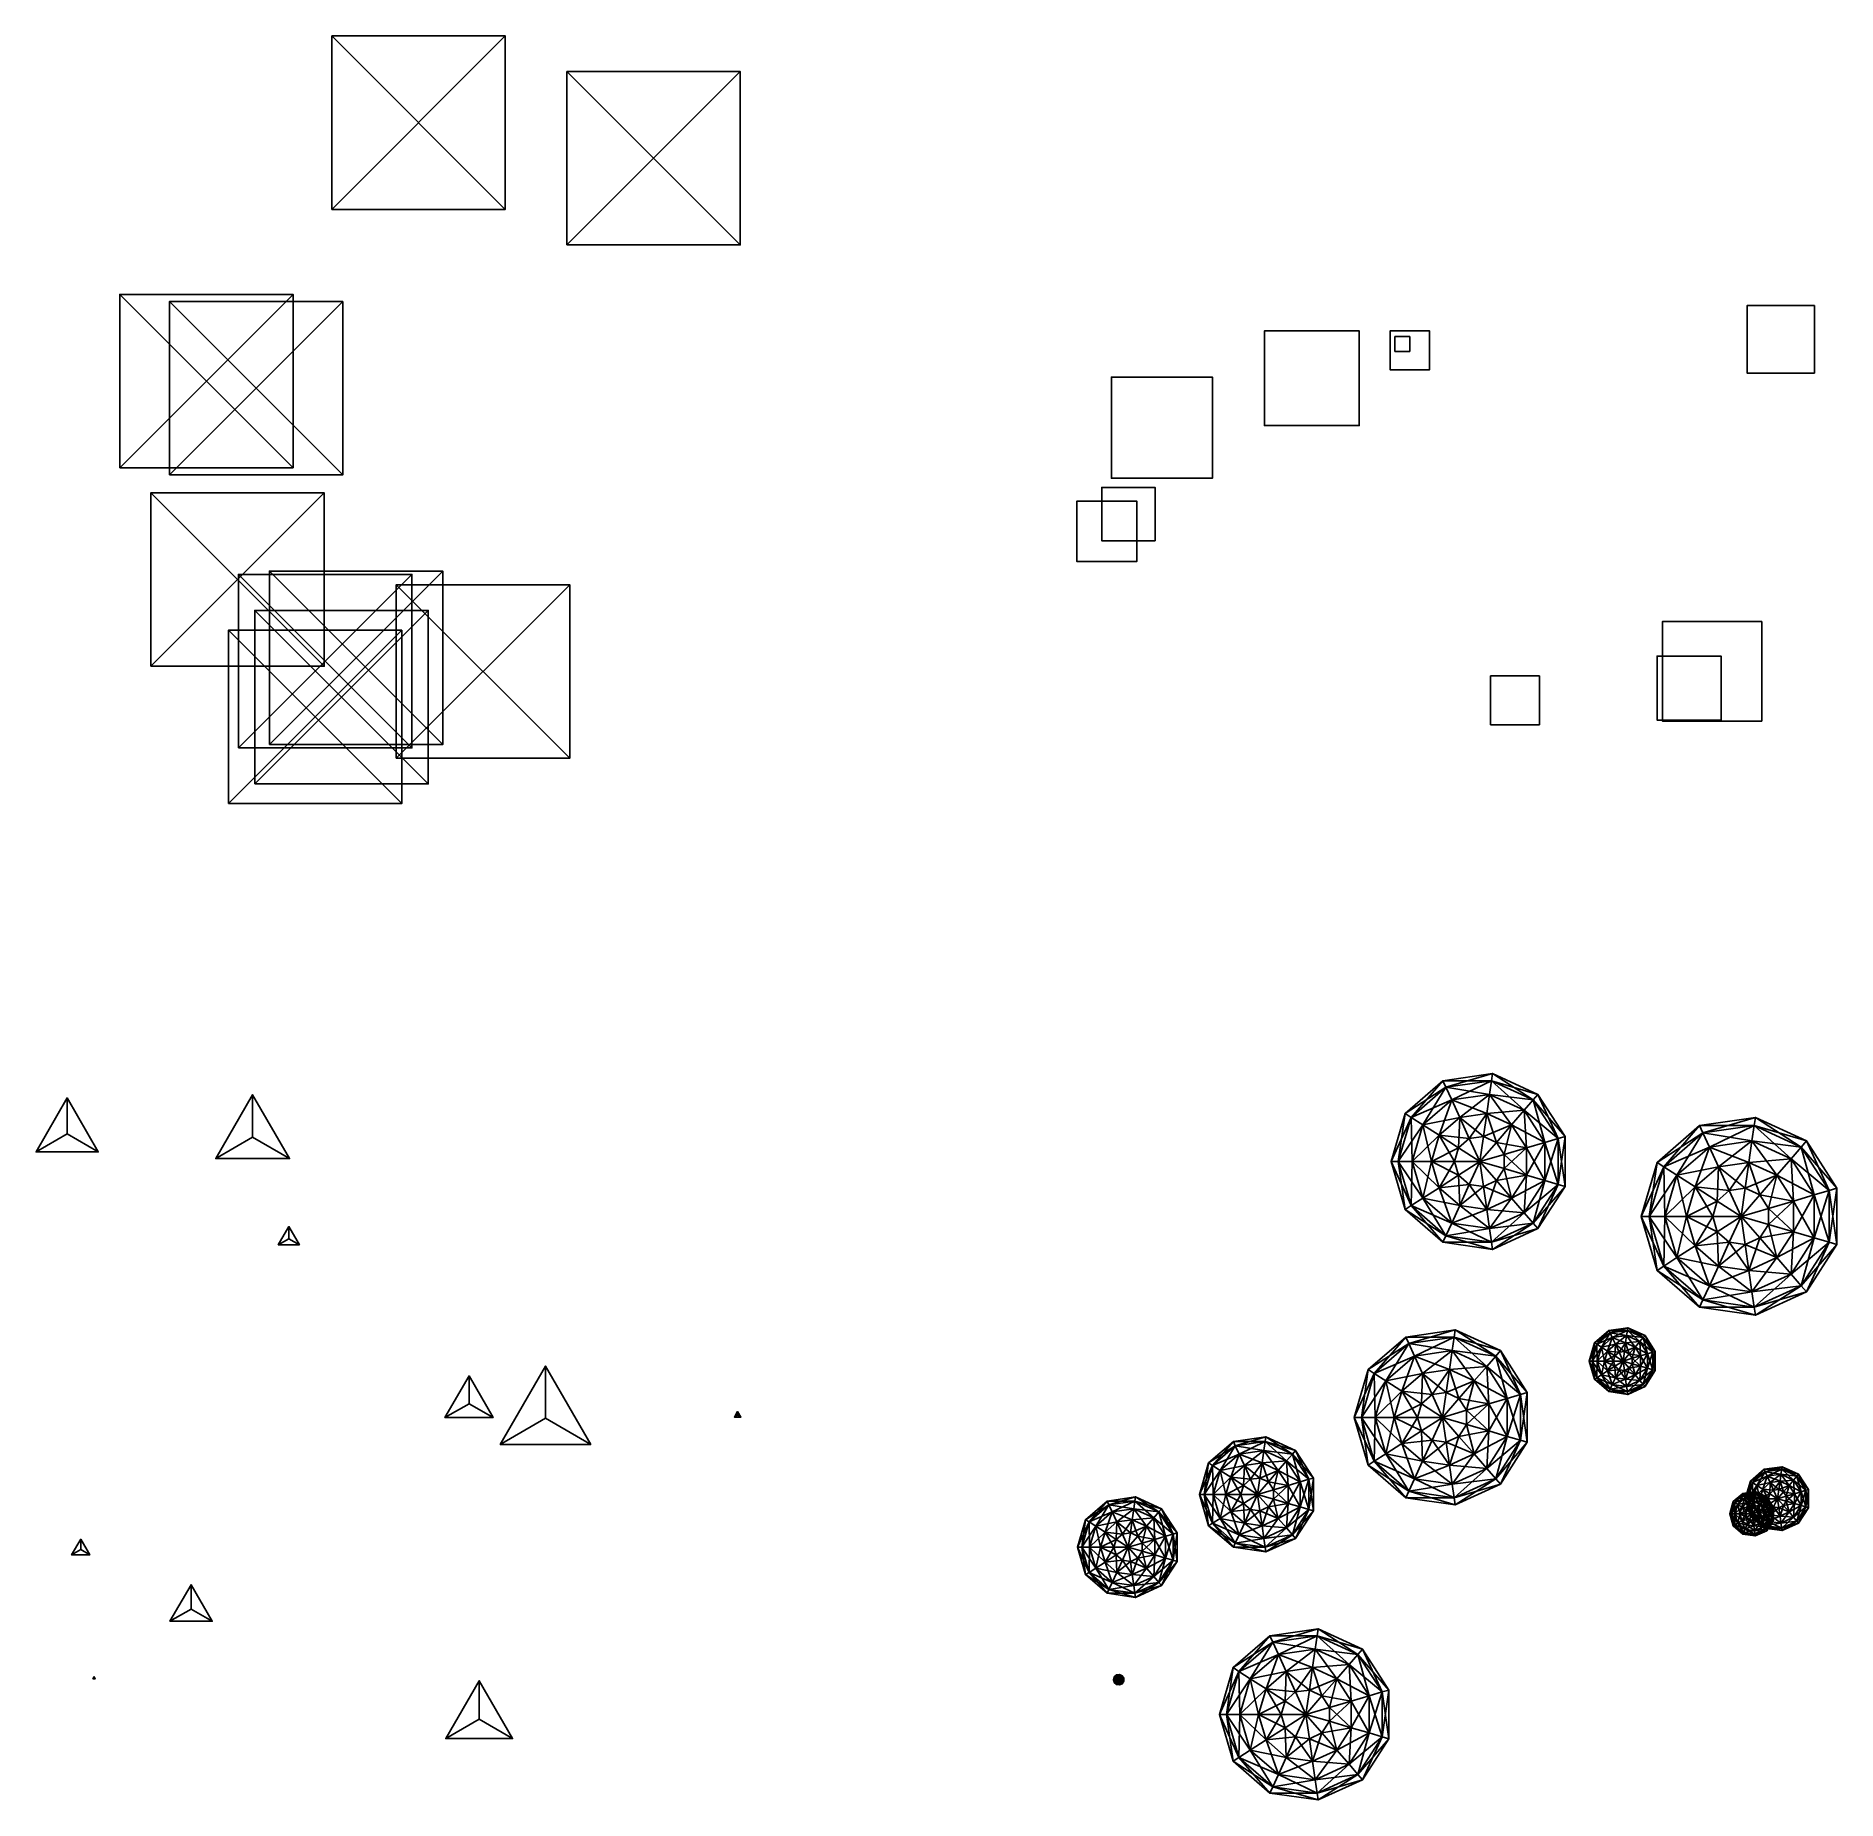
# Model space of a CAD drawing. Header units: metres. Extents: x -10.3 to 41.6, y -10.6 to 40.3.
import ezdxf

# ---------------------------------------------------------------- set-up
doc = ezdxf.new("R2010")
doc.units = ezdxf.units.M

msp = doc.modelspace()

# ---------------------------------------------------------------- meshes
at = {"layer": '1', "color": 9}
mesh = msp.add_polyface(dxfattribs=at)
corners = [(-9.44, 9.675, -3.065), (-8.543, 8.121, -3.065), (-10.337, 8.121, -3.065), (-9.44, 8.639, -1.6)]
mesh.append_faces([[corners[k] for k in face] for face in [(0, 1, 2), (0, 1, 3), (1, 2, 3), (2, 0, 3)]], dxfattribs={"color": 9})
at = {"layer": '1', "color": 1}
mesh = msp.add_polyface(dxfattribs=at)
corners = [(-4.092, 9.77, -2.244), (-3.028, 7.927, -2.244), (-5.155, 7.927, -2.244), (-4.092, 8.541, -0.507)]
mesh.append_faces([[corners[k] for k in face] for face in [(0, 1, 2), (0, 1, 3), (1, 2, 3), (2, 0, 3)]], dxfattribs={"color": 1})
at = {"layer": '1', "color": 7}
mesh = msp.add_polyface(dxfattribs=at)
corners = [(-3.047, 5.968, -8.198), (-2.743, 5.442, -8.198), (-3.351, 5.442, -8.198), (-3.047, 5.617, -7.701)]
mesh.append_faces([[corners[k] for k in face] for face in [(0, 1, 2), (0, 1, 3), (1, 2, 3), (2, 0, 3)]], dxfattribs={"color": 7})
at = {"layer": '1', "color": 6}
mesh = msp.add_polyface(dxfattribs=at)
corners = [(2.147, 1.66, -3.92), (2.842, 0.457, -3.92), (1.453, 0.457, -3.92), (2.147, 0.858, -2.786)]
mesh.append_faces([[corners[k] for k in face] for face in [(0, 1, 2), (0, 1, 3), (1, 2, 3), (2, 0, 3)]], dxfattribs={"color": 6})
at = {"layer": '1', "color": 8}
mesh = msp.add_polyface(dxfattribs=at)
corners = [(4.355, 1.944, -7.309), (5.659, -0.315, -7.309), (3.05, -0.315, -7.309), (4.355, 0.438, -5.179)]
mesh.append_faces([[corners[k] for k in face] for face in [(0, 1, 2), (0, 1, 3), (1, 2, 3), (2, 0, 3)]], dxfattribs={"color": 8})
at = {"layer": '1', "color": 4}
mesh = msp.add_polyface(dxfattribs=at)
corners = [(9.892, 0.631, -9.321), (9.985, 0.47, -9.321), (9.799, 0.47, -9.321), (9.892, 0.524, -9.169)]
mesh.append_faces([[corners[k] for k in face] for face in [(0, 1, 2), (0, 1, 3), (1, 2, 3), (2, 0, 3)]], dxfattribs={"color": 4})
at = {"layer": '1', "color": 3}
mesh = msp.add_polyface(dxfattribs=at)
corners = [(-9.049, -3.051, 1.82), (-8.788, -3.503, 1.82), (-9.31, -3.503, 1.82), (-9.049, -3.352, 2.246)]
mesh.append_faces([[corners[k] for k in face] for face in [(0, 1, 2), (0, 1, 3), (1, 2, 3), (2, 0, 3)]], dxfattribs={"color": 3})
at = {"layer": '1', "color": 5}
mesh = msp.add_polyface(dxfattribs=at)
corners = [(-5.865, -4.363, -9.058), (-5.255, -5.419, -9.058), (-6.475, -5.419, -9.058), (-5.865, -5.067, -8.062)]
mesh.append_faces([[corners[k] for k in face] for face in [(0, 1, 2), (0, 1, 3), (1, 2, 3), (2, 0, 3)]], dxfattribs={"color": 5})
at = {"layer": '1', "color": 10}
mesh = msp.add_polyface(dxfattribs=at)
corners = [(-8.663, -7.018, -9.224), (-8.629, -7.078, -9.224), (-8.698, -7.078, -9.224), (-8.663, -7.058, -9.167)]
mesh.append_faces([[corners[k] for k in face] for face in [(0, 1, 2), (0, 1, 3), (1, 2, 3), (2, 0, 3)]], dxfattribs={"color": 10})
at = {"layer": '1', "color": 2}
mesh = msp.add_polyface(dxfattribs=at)
corners = [(2.441, -7.134, -4.918), (3.403, -8.8, -4.918), (1.479, -8.8, -4.918), (2.441, -8.245, -3.347)]
mesh.append_faces([[corners[k] for k in face] for face in [(0, 1, 2), (0, 1, 3), (1, 2, 3), (2, 0, 3)]], dxfattribs={"color": 2})
at = {"layer": '2', "color": 5}
mesh = msp.add_polyface(dxfattribs=at)
corners = [(40.941, 32.529, 10.614), (40.941, 30.584, 10.614), (38.996, 30.584, 10.614), (38.996, 32.529, 10.614), (40.941, 32.529, 8.669), (40.941, 30.584, 8.669), (38.996, 30.584, 8.669), (38.996, 32.529, 8.669)]
mesh.append_faces([[corners[k] for k in face] for face in [(0, 1, 2, 3), (4, 5, 6, 7), (0, 4, 5, 1), (1, 5, 6, 2), (2, 6, 7, 3), (3, 7, 4, 0)]], dxfattribs={"color": 5})
at = {"layer": '2', "color": 9}
mesh = msp.add_polyface(dxfattribs=at)
corners = [(27.817, 31.801, 0.392), (27.817, 29.067, 0.392), (25.083, 29.067, 0.392), (25.083, 31.801, 0.392), (27.817, 31.801, -2.341), (27.817, 29.067, -2.341), (25.083, 29.067, -2.341), (25.083, 31.801, -2.341)]
mesh.append_faces([[corners[k] for k in face] for face in [(0, 1, 2, 3), (4, 5, 6, 7), (0, 4, 5, 1), (1, 5, 6, 2), (2, 6, 7, 3), (3, 7, 4, 0)]], dxfattribs={"color": 9})
at = {"layer": '2', "color": 10}
mesh = msp.add_polyface(dxfattribs=at)
corners = [(29.84, 31.802, -4.436), (29.84, 30.673, -4.436), (28.711, 30.673, -4.436), (28.711, 31.802, -4.436), (29.84, 31.802, -5.565), (29.84, 30.673, -5.565), (28.711, 30.673, -5.565), (28.711, 31.802, -5.565)]
mesh.append_faces([[corners[k] for k in face] for face in [(0, 1, 2, 3), (4, 5, 6, 7), (0, 4, 5, 1), (1, 5, 6, 2), (2, 6, 7, 3), (3, 7, 4, 0)]], dxfattribs={"color": 10})
at = {"layer": '2', "color": 2}
mesh = msp.add_polyface(dxfattribs=at)
corners = [(29.273, 31.634, 8.468), (29.273, 31.206, 8.468), (28.845, 31.206, 8.468), (28.845, 31.634, 8.468), (29.273, 31.634, 8.04), (29.273, 31.206, 8.04), (28.845, 31.206, 8.04), (28.845, 31.634, 8.04)]
mesh.append_faces([[corners[k] for k in face] for face in [(0, 1, 2, 3), (4, 5, 6, 7), (0, 4, 5, 1), (1, 5, 6, 2), (2, 6, 7, 3), (3, 7, 4, 0)]], dxfattribs={"color": 2})
at = {"layer": '2', "color": 4}
mesh = msp.add_polyface(dxfattribs=at)
corners = [(23.583, 30.468, 0.349), (23.583, 27.552, 0.349), (20.668, 27.552, 0.349), (20.668, 30.468, 0.349), (23.583, 30.468, -2.567), (23.583, 27.552, -2.567), (20.668, 27.552, -2.567), (20.668, 30.468, -2.567)]
mesh.append_faces([[corners[k] for k in face] for face in [(0, 1, 2, 3), (4, 5, 6, 7), (0, 4, 5, 1), (1, 5, 6, 2), (2, 6, 7, 3), (3, 7, 4, 0)]], dxfattribs={"color": 4})
at = {"layer": '2', "color": 3}
mesh = msp.add_polyface(dxfattribs=at)
corners = [(21.929, 27.286, 7.284), (21.929, 25.749, 7.284), (20.392, 25.749, 7.284), (20.392, 27.286, 7.284), (21.929, 27.286, 5.746), (21.929, 25.749, 5.746), (20.392, 25.749, 5.746), (20.392, 27.286, 5.746)]
mesh.append_faces([[corners[k] for k in face] for face in [(0, 1, 2, 3), (4, 5, 6, 7), (0, 4, 5, 1), (1, 5, 6, 2), (2, 6, 7, 3), (3, 7, 4, 0)]], dxfattribs={"color": 3})
at = {"layer": '2', "color": 8}
mesh = msp.add_polyface(dxfattribs=at)
corners = [(21.406, 26.886, 7.078), (21.406, 25.152, 7.078), (19.672, 25.152, 7.078), (19.672, 26.886, 7.078), (21.406, 26.886, 5.345), (21.406, 25.152, 5.345), (19.672, 25.152, 5.345), (19.672, 26.886, 5.345)]
mesh.append_faces([[corners[k] for k in face] for face in [(0, 1, 2, 3), (4, 5, 6, 7), (0, 4, 5, 1), (1, 5, 6, 2), (2, 6, 7, 3), (3, 7, 4, 0)]], dxfattribs={"color": 8})
at = {"layer": '2', "color": 1}
mesh = msp.add_polyface(dxfattribs=at)
corners = [(39.422, 23.414, -3.736), (39.422, 20.547, -3.736), (36.555, 20.547, -3.736), (36.555, 23.414, -3.736), (39.422, 23.414, -6.602), (39.422, 20.547, -6.602), (36.555, 20.547, -6.602), (36.555, 23.414, -6.602)]
mesh.append_faces([[corners[k] for k in face] for face in [(0, 1, 2, 3), (4, 5, 6, 7), (0, 4, 5, 1), (1, 5, 6, 2), (2, 6, 7, 3), (3, 7, 4, 0)]], dxfattribs={"color": 1})
at = {"layer": '2', "color": 6}
mesh = msp.add_polyface(dxfattribs=at)
corners = [(38.249, 22.419, 2.487), (38.249, 20.575, 2.487), (36.405, 20.575, 2.487), (36.405, 22.419, 2.487), (38.249, 22.419, 0.643), (38.249, 20.575, 0.643), (36.405, 20.575, 0.643), (36.405, 22.419, 0.643)]
mesh.append_faces([[corners[k] for k in face] for face in [(0, 1, 2, 3), (4, 5, 6, 7), (0, 4, 5, 1), (1, 5, 6, 2), (2, 6, 7, 3), (3, 7, 4, 0)]], dxfattribs={"color": 6})
at = {"layer": '2', "color": 7}
mesh = msp.add_polyface(dxfattribs=at)
corners = [(33.009, 21.851, -4.607), (33.009, 20.442, -4.607), (31.6, 20.442, -4.607), (31.6, 21.851, -4.607), (33.009, 21.851, -6.016), (33.009, 20.442, -6.016), (31.6, 20.442, -6.016), (31.6, 21.851, -6.016)]
mesh.append_faces([[corners[k] for k in face] for face in [(0, 1, 2, 3), (4, 5, 6, 7), (0, 4, 5, 1), (1, 5, 6, 2), (2, 6, 7, 3), (3, 7, 4, 0)]], dxfattribs={"color": 7})
at = {"layer": '3', "color": 6}
mesh = msp.add_polyface(dxfattribs=at)
corners = [(-1.807, 35.306, -3.277), (3.193, 40.306, -3.277), (3.193, 35.306, 1.723), (-1.807, 40.306, 1.723)]
mesh.append_faces([[corners[k] for k in face] for face in [(0, 1, 2), (0, 2, 3), (0, 3, 1), (3, 2, 1)]], dxfattribs={"color": 6})
at = {"layer": '3', "color": 8}
mesh = msp.add_polyface(dxfattribs=at)
corners = [(4.969, 34.281, -7.243), (9.969, 39.281, -7.243), (9.969, 34.281, -2.243), (4.969, 39.281, -2.243)]
mesh.append_faces([[corners[k] for k in face] for face in [(0, 1, 2), (0, 2, 3), (0, 3, 1), (3, 2, 1)]], dxfattribs={"color": 8})
at = {"layer": '3', "color": 1}
mesh = msp.add_polyface(dxfattribs=at)
corners = [(-7.925, 27.854, -2.691), (-2.925, 32.854, -2.691), (-2.925, 27.854, 2.309), (-7.925, 32.854, 2.309)]
mesh.append_faces([[corners[k] for k in face] for face in [(0, 1, 2), (0, 2, 3), (0, 3, 1), (3, 2, 1)]], dxfattribs={"color": 1})
at = {"layer": '3', "color": 9}
mesh = msp.add_polyface(dxfattribs=at)
corners = [(-6.493, 27.645, 3.979), (-1.493, 32.645, 3.979), (-1.493, 27.645, 8.979), (-6.493, 32.645, 8.979)]
mesh.append_faces([[corners[k] for k in face] for face in [(0, 1, 2), (0, 2, 3), (0, 3, 1), (3, 2, 1)]], dxfattribs={"color": 9})
at = {"layer": '3', "color": 3}
mesh = msp.add_polyface(dxfattribs=at)
corners = [(-7.028, 22.127, -10.696), (-2.028, 27.127, -10.696), (-2.028, 22.127, -5.696), (-7.028, 27.127, -5.696)]
mesh.append_faces([[corners[k] for k in face] for face in [(0, 1, 2), (0, 2, 3), (0, 3, 1), (3, 2, 1)]], dxfattribs={"color": 3})
at = {"layer": '3', "color": 10}
mesh = msp.add_polyface(dxfattribs=at)
corners = [(-4.499, 19.774, -5.92), (0.501, 24.774, -5.92), (0.501, 19.774, -0.92), (-4.499, 24.774, -0.92)]
mesh.append_faces([[corners[k] for k in face] for face in [(0, 1, 2), (0, 2, 3), (0, 3, 1), (3, 2, 1)]], dxfattribs={"color": 10})
at = {"layer": '3', "color": 4}
mesh = msp.add_polyface(dxfattribs=at)
corners = [(-3.609, 19.87, 7.064), (1.391, 24.87, 7.064), (1.391, 19.87, 12.064), (-3.609, 24.87, 12.064)]
mesh.append_faces([[corners[k] for k in face] for face in [(0, 1, 2), (0, 2, 3), (0, 3, 1), (3, 2, 1)]], dxfattribs={"color": 4})
at = {"layer": '3', "color": 5}
mesh = msp.add_polyface(dxfattribs=at)
corners = [(0.05, 19.476, 0.56), (5.05, 24.476, 0.56), (5.05, 19.476, 5.56), (0.05, 24.476, 5.56)]
mesh.append_faces([[corners[k] for k in face] for face in [(0, 1, 2), (0, 2, 3), (0, 3, 1), (3, 2, 1)]], dxfattribs={"color": 5})
at = {"layer": '3', "color": 2}
mesh = msp.add_polyface(dxfattribs=at)
corners = [(-4.03, 18.736, -0.511), (0.97, 23.736, -0.511), (0.97, 18.736, 4.489), (-4.03, 23.736, 4.489)]
mesh.append_faces([[corners[k] for k in face] for face in [(0, 1, 2), (0, 2, 3), (0, 3, 1), (3, 2, 1)]], dxfattribs={"color": 2})
at = {"layer": '3', "color": 7}
mesh = msp.add_polyface(dxfattribs=at)
corners = [(-4.791, 18.168, 4.775), (0.209, 23.168, 4.775), (0.209, 18.168, 9.775), (-4.791, 23.168, 9.775)]
mesh.append_faces([[corners[k] for k in face] for face in [(0, 1, 2), (0, 2, 3), (0, 3, 1), (3, 2, 1)]], dxfattribs={"color": 7})
at = {"layer": '4', "color": 3}
mesh = msp.add_polyface(dxfattribs=at)
corners = [(31.292, 7.843, 0.089), (30.563, 7.843, 0.193), (29.894, 7.843, 0.499), (29.337, 7.843, 0.981), (28.939, 7.843, 1.6), (28.732, 7.843, 2.307), (28.732, 7.843, 3.043), (28.939, 7.843, 3.749), (29.337, 7.843, 4.368), (29.894, 7.843, 4.85), (30.563, 7.843, 5.156), (31.292, 7.843, 5.261), (31.292, 7.843, 0.089), (30.679, 7.449, 0.193), (30.115, 7.087, 0.499), (29.647, 6.786, 0.981), (29.313, 6.571, 1.6), (29.138, 6.459, 2.307), (29.138, 6.459, 3.043), (29.313, 6.571, 3.749), (29.647, 6.786, 4.368), (30.115, 7.087, 4.85), (30.679, 7.449, 5.156), (31.292, 7.843, 5.261), (31.292, 7.843, 0.089), (30.989, 7.18, 0.193), (30.711, 6.571, 0.499), (30.48, 6.065, 0.981), (30.314, 5.703, 1.6), (30.228, 5.515, 2.307), (30.228, 5.515, 3.043), (30.314, 5.703, 3.749), (30.48, 6.065, 4.368), (30.711, 6.571, 4.85), (30.989, 7.18, 5.156), (31.292, 7.843, 5.261), (31.292, 7.843, 0.089), (31.395, 7.122, 0.193), (31.491, 6.459, 0.499), (31.57, 5.909, 0.981), (31.626, 5.515, 1.6), (31.656, 5.309, 2.307), (31.656, 5.309, 3.043), (31.626, 5.515, 3.749), (31.57, 5.909, 4.368), (31.491, 6.459, 4.85), (31.395, 7.122, 5.156), (31.292, 7.843, 5.261), (31.292, 7.843, 0.089), (31.769, 7.292, 0.193), (32.207, 6.786, 0.499), (32.571, 6.366, 0.981), (32.832, 6.065, 1.6), (32.968, 5.909, 2.307), (32.968, 5.909, 3.043), (32.832, 6.065, 3.749), (32.571, 6.366, 4.368), (32.207, 6.786, 4.85), (31.769, 7.292, 5.156), (31.292, 7.843, 5.261), (31.292, 7.843, 0.089), (31.991, 7.638, 0.193), (32.633, 7.449, 0.499), (33.167, 7.292, 0.981), (33.549, 7.18, 1.6), (33.748, 7.122, 2.307), (33.748, 7.122, 3.043), (33.549, 7.18, 3.749), (33.167, 7.292, 4.368), (32.633, 7.449, 4.85), (31.991, 7.638, 5.156), (31.292, 7.843, 5.261), (31.292, 7.843, 0.089), (31.991, 8.048, 0.193), (32.633, 8.237, 0.499), (33.167, 8.394, 0.981), (33.549, 8.506, 1.6), (33.748, 8.564, 2.307), (33.748, 8.564, 3.043), (33.549, 8.506, 3.749), (33.167, 8.394, 4.368), (32.633, 8.237, 4.85), (31.991, 8.048, 5.156), (31.292, 7.843, 5.261), (31.292, 7.843, 0.089), (31.769, 8.394, 0.193), (32.207, 8.9, 0.499), (32.571, 9.32, 0.981), (32.832, 9.621, 1.6), (32.968, 9.777, 2.307), (32.968, 9.777, 3.043), (32.832, 9.621, 3.749), (32.571, 9.32, 4.368), (32.207, 8.9, 4.85), (31.769, 8.394, 5.156), (31.292, 7.843, 5.261), (31.292, 7.843, 0.089), (31.395, 8.564, 0.193), (31.491, 9.227, 0.499), (31.57, 9.777, 0.981), (31.626, 10.171, 1.6), (31.656, 10.377, 2.307), (31.656, 10.377, 3.043), (31.626, 10.171, 3.749), (31.57, 9.777, 4.368), (31.491, 9.227, 4.85), (31.395, 8.564, 5.156), (31.292, 7.843, 5.261), (31.292, 7.843, 0.089), (30.989, 8.506, 0.193), (30.711, 9.115, 0.499), (30.48, 9.621, 0.981), (30.314, 9.983, 1.6), (30.228, 10.171, 2.307), (30.228, 10.171, 3.043), (30.314, 9.983, 3.749), (30.48, 9.621, 4.368), (30.711, 9.115, 4.85), (30.989, 8.506, 5.156), (31.292, 7.843, 5.261), (31.292, 7.843, 0.089), (30.679, 8.237, 0.193), (30.115, 8.599, 0.499), (29.647, 8.9, 0.981), (29.313, 9.115, 1.6), (29.138, 9.227, 2.307), (29.138, 9.227, 3.043), (29.313, 9.115, 3.749), (29.647, 8.9, 4.368), (30.115, 8.599, 4.85), (30.679, 8.237, 5.156), (31.292, 7.843, 5.261), (31.292, 7.843, 0.089), (30.563, 7.843, 0.193), (29.894, 7.843, 0.499), (29.337, 7.843, 0.981), (28.939, 7.843, 1.6), (28.732, 7.843, 2.307), (28.732, 7.843, 3.043), (28.939, 7.843, 3.749), (29.337, 7.843, 4.368), (29.894, 7.843, 4.85), (30.563, 7.843, 5.156), (31.292, 7.843, 5.261)]
mesh.append_faces([[corners[k] for k in face] for face in [(0, 12, 13), (1, 13, 14), (2, 14, 15), (3, 15, 16), (4, 16, 17), (5, 17, 18), (6, 18, 19), (7, 19, 20), (8, 20, 21), (9, 21, 22), (10, 22, 23), (12, 24, 25), (13, 25, 26), (14, 26, 27), (15, 27, 28), (16, 28, 29), (17, 29, 30), (18, 30, 31), (19, 31, 32), (20, 32, 33), (21, 33, 34), (22, 34, 35), (24, 36, 37), (25, 37, 38), (26, 38, 39), (27, 39, 40), (28, 40, 41), (29, 41, 42), (30, 42, 43), (31, 43, 44), (32, 44, 45), (33, 45, 46), (34, 46, 47), (36, 48, 49), (37, 49, 50), (38, 50, 51), (39, 51, 52), (40, 52, 53), (41, 53, 54), (42, 54, 55), (43, 55, 56), (44, 56, 57), (45, 57, 58), (46, 58, 59), (48, 60, 61), (49, 61, 62), (50, 62, 63), (51, 63, 64), (52, 64, 65), (53, 65, 66), (54, 66, 67), (55, 67, 68), (56, 68, 69), (57, 69, 70), (58, 70, 71), (60, 72, 73), (61, 73, 74), (62, 74, 75), (63, 75, 76), (64, 76, 77), (65, 77, 78), (66, 78, 79), (67, 79, 80), (68, 80, 81), (69, 81, 82), (70, 82, 83), (72, 84, 85), (73, 85, 86), (74, 86, 87), (75, 87, 88), (76, 88, 89), (77, 89, 90), (78, 90, 91), (79, 91, 92), (80, 92, 93), (81, 93, 94), (82, 94, 95), (84, 96, 97), (85, 97, 98), (86, 98, 99), (87, 99, 100), (88, 100, 101), (89, 101, 102), (90, 102, 103), (91, 103, 104), (92, 104, 105), (93, 105, 106), (94, 106, 107), (96, 108, 109), (97, 109, 110), (98, 110, 111), (99, 111, 112), (100, 112, 113), (101, 113, 114), (102, 114, 115), (103, 115, 116), (104, 116, 117), (105, 117, 118), (106, 118, 119), (108, 120, 121), (109, 121, 122), (110, 122, 123), (111, 123, 124), (112, 124, 125), (113, 125, 126), (114, 126, 127), (115, 127, 128), (116, 128, 129), (117, 129, 130), (118, 130, 131), (120, 132, 133), (121, 133, 134), (122, 134, 135), (123, 135, 136), (124, 136, 137), (125, 137, 138), (126, 138, 139), (127, 139, 140), (128, 140, 141), (129, 141, 142), (130, 142, 143), (0, 13, 1), (1, 14, 2), (2, 15, 3), (3, 16, 4), (4, 17, 5), (5, 18, 6), (6, 19, 7), (7, 20, 8), (8, 21, 9), (9, 22, 10), (10, 23, 11), (12, 25, 13), (13, 26, 14), (14, 27, 15), (15, 28, 16), (16, 29, 17), (17, 30, 18), (18, 31, 19), (19, 32, 20), (20, 33, 21), (21, 34, 22), (22, 35, 23), (24, 37, 25), (25, 38, 26), (26, 39, 27), (27, 40, 28), (28, 41, 29), (29, 42, 30), (30, 43, 31), (31, 44, 32), (32, 45, 33), (33, 46, 34), (34, 47, 35), (36, 49, 37), (37, 50, 38), (38, 51, 39), (39, 52, 40), (40, 53, 41), (41, 54, 42), (42, 55, 43), (43, 56, 44), (44, 57, 45), (45, 58, 46), (46, 59, 47), (48, 61, 49), (49, 62, 50), (50, 63, 51), (51, 64, 52), (52, 65, 53), (53, 66, 54), (54, 67, 55), (55, 68, 56), (56, 69, 57), (57, 70, 58), (58, 71, 59), (60, 73, 61), (61, 74, 62), (62, 75, 63), (63, 76, 64), (64, 77, 65), (65, 78, 66), (66, 79, 67), (67, 80, 68), (68, 81, 69), (69, 82, 70), (70, 83, 71), (72, 85, 73), (73, 86, 74), (74, 87, 75), (75, 88, 76), (76, 89, 77), (77, 90, 78), (78, 91, 79), (79, 92, 80), (80, 93, 81), (81, 94, 82), (82, 95, 83), (84, 97, 85), (85, 98, 86), (86, 99, 87), (87, 100, 88), (88, 101, 89), (89, 102, 90), (90, 103, 91), (91, 104, 92), (92, 105, 93), (93, 106, 94), (94, 107, 95), (96, 109, 97), (97, 110, 98), (98, 111, 99), (99, 112, 100), (100, 113, 101), (101, 114, 102), (102, 115, 103), (103, 116, 104), (104, 117, 105), (105, 118, 106), (106, 119, 107), (108, 121, 109), (109, 122, 110), (110, 123, 111), (111, 124, 112), (112, 125, 113), (113, 126, 114), (114, 127, 115), (115, 128, 116), (116, 129, 117), (117, 130, 118), (118, 131, 119), (120, 133, 121), (121, 134, 122), (122, 135, 123), (123, 136, 124), (124, 137, 125), (125, 138, 126), (126, 139, 127), (127, 140, 128), (128, 141, 129), (129, 142, 130), (130, 143, 131)]], dxfattribs={"color": 3})
mesh = msp.add_polyface(dxfattribs=at)
corners = [(38.826, 6.259, -8.012), (38.006, 6.259, -7.894), (37.253, 6.259, -7.55), (36.627, 6.259, -7.008), (36.179, 6.259, -6.311), (35.946, 6.259, -5.517), (35.946, 6.259, -4.688), (36.179, 6.259, -3.894), (36.627, 6.259, -3.197), (37.253, 6.259, -2.654), (38.006, 6.259, -2.31), (38.826, 6.259, -2.192), (38.826, 6.259, -8.012), (38.136, 5.816, -7.894), (37.503, 5.408, -7.55), (36.976, 5.07, -7.008), (36.599, 4.828, -6.311), (36.403, 4.702, -5.517), (36.403, 4.702, -4.688), (36.599, 4.828, -3.894), (36.976, 5.07, -3.197), (37.503, 5.408, -2.654), (38.136, 5.816, -2.31), (38.826, 6.259, -2.192), (38.826, 6.259, -8.012), (38.485, 5.513, -7.894), (38.172, 4.828, -7.55), (37.912, 4.258, -7.008), (37.726, 3.851, -6.311), (37.63, 3.639, -5.517), (37.63, 3.639, -4.688), (37.726, 3.851, -3.894), (37.912, 4.258, -3.197), (38.172, 4.828, -2.654), (38.485, 5.513, -2.31), (38.826, 6.259, -2.192), (38.826, 6.259, -8.012), (38.943, 5.447, -7.894), (39.05, 4.702, -7.55), (39.139, 4.082, -7.008), (39.203, 3.639, -6.311), (39.236, 3.408, -5.517), (39.236, 3.408, -4.688), (39.203, 3.639, -3.894), (39.139, 4.082, -3.197), (39.05, 4.702, -2.654), (38.943, 5.447, -2.31), (38.826, 6.259, -2.192), (38.826, 6.259, -8.012), (39.363, 5.639, -7.894), (39.856, 5.07, -7.55), (40.266, 4.597, -7.008), (40.559, 4.258, -6.311), (40.712, 4.082, -5.517), (40.712, 4.082, -4.688), (40.559, 4.258, -3.894), (40.266, 4.597, -3.197), (39.856, 5.07, -2.654), (39.363, 5.639, -2.31), (38.826, 6.259, -2.192), (38.826, 6.259, -8.012), (39.613, 6.028, -7.894), (40.335, 5.816, -7.55), (40.936, 5.639, -7.008), (41.366, 5.513, -6.311), (41.59, 5.447, -5.517), (41.59, 5.447, -4.688), (41.366, 5.513, -3.894), (40.936, 5.639, -3.197), (40.335, 5.816, -2.654), (39.613, 6.028, -2.31), (38.826, 6.259, -2.192), (38.826, 6.259, -8.012), (39.613, 6.49, -7.894), (40.335, 6.702, -7.55), (40.936, 6.878, -7.008), (41.366, 7.005, -6.311), (41.59, 7.07, -5.517), (41.59, 7.07, -4.688), (41.366, 7.005, -3.894), (40.936, 6.878, -3.197), (40.335, 6.702, -2.654), (39.613, 6.49, -2.31), (38.826, 6.259, -2.192), (38.826, 6.259, -8.012), (39.363, 6.878, -7.894), (39.856, 7.448, -7.55), (40.266, 7.921, -7.008), (40.559, 8.259, -6.311), (40.712, 8.436, -5.517), (40.712, 8.436, -4.688), (40.559, 8.259, -3.894), (40.266, 7.921, -3.197), (39.856, 7.448, -2.654), (39.363, 6.878, -2.31), (38.826, 6.259, -2.192), (38.826, 6.259, -8.012), (38.943, 7.07, -7.894), (39.05, 7.816, -7.55), (39.139, 8.436, -7.008), (39.203, 8.879, -6.311), (39.236, 9.11, -5.517), (39.236, 9.11, -4.688), (39.203, 8.879, -3.894), (39.139, 8.436, -3.197), (39.05, 7.816, -2.654), (38.943, 7.07, -2.31), (38.826, 6.259, -2.192), (38.826, 6.259, -8.012), (38.485, 7.005, -7.894), (38.172, 7.69, -7.55), (37.912, 8.259, -7.008), (37.726, 8.667, -6.311), (37.63, 8.879, -5.517), (37.63, 8.879, -4.688), (37.726, 8.667, -3.894), (37.912, 8.259, -3.197), (38.172, 7.69, -2.654), (38.485, 7.005, -2.31), (38.826, 6.259, -2.192), (38.826, 6.259, -8.012), (38.136, 6.702, -7.894), (37.503, 7.109, -7.55), (36.976, 7.448, -7.008), (36.599, 7.69, -6.311), (36.403, 7.816, -5.517), (36.403, 7.816, -4.688), (36.599, 7.69, -3.894), (36.976, 7.448, -3.197), (37.503, 7.109, -2.654), (38.136, 6.702, -2.31), (38.826, 6.259, -2.192), (38.826, 6.259, -8.012), (38.006, 6.259, -7.894), (37.253, 6.259, -7.55), (36.627, 6.259, -7.008), (36.179, 6.259, -6.311), (35.946, 6.259, -5.517), (35.946, 6.259, -4.688), (36.179, 6.259, -3.894), (36.627, 6.259, -3.197), (37.253, 6.259, -2.654), (38.006, 6.259, -2.31), (38.826, 6.259, -2.192)]
mesh.append_faces([[corners[k] for k in face] for face in [(0, 12, 13), (1, 13, 14), (2, 14, 15), (3, 15, 16), (4, 16, 17), (5, 17, 18), (6, 18, 19), (7, 19, 20), (8, 20, 21), (9, 21, 22), (10, 22, 23), (12, 24, 25), (13, 25, 26), (14, 26, 27), (15, 27, 28), (16, 28, 29), (17, 29, 30), (18, 30, 31), (19, 31, 32), (20, 32, 33), (21, 33, 34), (22, 34, 35), (24, 36, 37), (25, 37, 38), (26, 38, 39), (27, 39, 40), (28, 40, 41), (29, 41, 42), (30, 42, 43), (31, 43, 44), (32, 44, 45), (33, 45, 46), (34, 46, 47), (36, 48, 49), (37, 49, 50), (38, 50, 51), (39, 51, 52), (40, 52, 53), (41, 53, 54), (42, 54, 55), (43, 55, 56), (44, 56, 57), (45, 57, 58), (46, 58, 59), (48, 60, 61), (49, 61, 62), (50, 62, 63), (51, 63, 64), (52, 64, 65), (53, 65, 66), (54, 66, 67), (55, 67, 68), (56, 68, 69), (57, 69, 70), (58, 70, 71), (60, 72, 73), (61, 73, 74), (62, 74, 75), (63, 75, 76), (64, 76, 77), (65, 77, 78), (66, 78, 79), (67, 79, 80), (68, 80, 81), (69, 81, 82), (70, 82, 83), (72, 84, 85), (73, 85, 86), (74, 86, 87), (75, 87, 88), (76, 88, 89), (77, 89, 90), (78, 90, 91), (79, 91, 92), (80, 92, 93), (81, 93, 94), (82, 94, 95), (84, 96, 97), (85, 97, 98), (86, 98, 99), (87, 99, 100), (88, 100, 101), (89, 101, 102), (90, 102, 103), (91, 103, 104), (92, 104, 105), (93, 105, 106), (94, 106, 107), (96, 108, 109), (97, 109, 110), (98, 110, 111), (99, 111, 112), (100, 112, 113), (101, 113, 114), (102, 114, 115), (103, 115, 116), (104, 116, 117), (105, 117, 118), (106, 118, 119), (108, 120, 121), (109, 121, 122), (110, 122, 123), (111, 123, 124), (112, 124, 125), (113, 125, 126), (114, 126, 127), (115, 127, 128), (116, 128, 129), (117, 129, 130), (118, 130, 131), (120, 132, 133), (121, 133, 134), (122, 134, 135), (123, 135, 136), (124, 136, 137), (125, 137, 138), (126, 138, 139), (127, 139, 140), (128, 140, 141), (129, 141, 142), (130, 142, 143), (0, 13, 1), (1, 14, 2), (2, 15, 3), (3, 16, 4), (4, 17, 5), (5, 18, 6), (6, 19, 7), (7, 20, 8), (8, 21, 9), (9, 22, 10), (10, 23, 11), (12, 25, 13), (13, 26, 14), (14, 27, 15), (15, 28, 16), (16, 29, 17), (17, 30, 18), (18, 31, 19), (19, 32, 20), (20, 33, 21), (21, 34, 22), (22, 35, 23), (24, 37, 25), (25, 38, 26), (26, 39, 27), (27, 40, 28), (28, 41, 29), (29, 42, 30), (30, 43, 31), (31, 44, 32), (32, 45, 33), (33, 46, 34), (34, 47, 35), (36, 49, 37), (37, 50, 38), (38, 51, 39), (39, 52, 40), (40, 53, 41), (41, 54, 42), (42, 55, 43), (43, 56, 44), (44, 57, 45), (45, 58, 46), (46, 59, 47), (48, 61, 49), (49, 62, 50), (50, 63, 51), (51, 64, 52), (52, 65, 53), (53, 66, 54), (54, 67, 55), (55, 68, 56), (56, 69, 57), (57, 70, 58), (58, 71, 59), (60, 73, 61), (61, 74, 62), (62, 75, 63), (63, 76, 64), (64, 77, 65), (65, 78, 66), (66, 79, 67), (67, 80, 68), (68, 81, 69), (69, 82, 70), (70, 83, 71), (72, 85, 73), (73, 86, 74), (74, 87, 75), (75, 88, 76), (76, 89, 77), (77, 90, 78), (78, 91, 79), (79, 92, 80), (80, 93, 81), (81, 94, 82), (82, 95, 83), (84, 97, 85), (85, 98, 86), (86, 99, 87), (87, 100, 88), (88, 101, 89), (89, 102, 90), (90, 103, 91), (91, 104, 92), (92, 105, 93), (93, 106, 94), (94, 107, 95), (96, 109, 97), (97, 110, 98), (98, 111, 99), (99, 112, 100), (100, 113, 101), (101, 114, 102), (102, 115, 103), (103, 116, 104), (104, 117, 105), (105, 118, 106), (106, 119, 107), (108, 121, 109), (109, 122, 110), (110, 123, 111), (111, 124, 112), (112, 125, 113), (113, 126, 114), (114, 127, 115), (115, 128, 116), (116, 129, 117), (117, 130, 118), (118, 131, 119), (120, 133, 121), (121, 134, 122), (122, 135, 123), (123, 136, 124), (124, 137, 125), (125, 138, 126), (126, 139, 127), (127, 140, 128), (128, 141, 129), (129, 142, 130), (130, 143, 131)]], dxfattribs={"color": 3})
mesh = msp.add_polyface(dxfattribs=at)
corners = [(30.216, 0.463, -8.261), (29.492, 0.463, -8.157), (28.825, 0.463, -7.853), (28.272, 0.463, -7.373), (27.876, 0.463, -6.757), (27.669, 0.463, -6.054), (27.669, 0.463, -5.322), (27.876, 0.463, -4.619), (28.272, 0.463, -4.003), (28.825, 0.463, -3.523), (29.492, 0.463, -3.219), (30.216, 0.463, -3.115), (30.216, 0.463, -8.261), (29.607, 0.071, -8.157), (29.046, -0.29, -7.853), (28.58, -0.589, -7.373), (28.247, -0.803, -6.757), (28.074, -0.915, -6.054), (28.074, -0.915, -5.322), (28.247, -0.803, -4.619), (28.58, -0.589, -4.003), (29.046, -0.29, -3.523), (29.607, 0.071, -3.219), (30.216, 0.463, -3.115), (30.216, 0.463, -8.261), (29.915, -0.197, -8.157), (29.639, -0.803, -7.853), (29.409, -1.306, -7.373), (29.244, -1.667, -6.757), (29.158, -1.854, -6.054), (29.158, -1.854, -5.322), (29.244, -1.667, -4.619), (29.409, -1.306, -4.003), (29.639, -0.803, -3.523), (29.915, -0.197, -3.219), (30.216, 0.463, -3.115), (30.216, 0.463, -8.261), (30.32, -0.255, -8.157), (30.414, -0.915, -7.853), (30.493, -1.462, -7.373), (30.55, -1.854, -6.757), (30.579, -2.059, -6.054), (30.579, -2.059, -5.322), (30.55, -1.854, -4.619), (30.493, -1.462, -4.003), (30.414, -0.915, -3.523), (30.32, -0.255, -3.219), (30.216, 0.463, -3.115), (30.216, 0.463, -8.261), (30.691, -0.085, -8.157), (31.128, -0.589, -7.853), (31.49, -1.007, -7.373), (31.749, -1.306, -6.757), (31.884, -1.462, -6.054), (31.884, -1.462, -5.322), (31.749, -1.306, -4.619), (31.49, -1.007, -4.003), (31.128, -0.589, -3.523), (30.691, -0.085, -3.219), (30.216, 0.463, -3.115), (30.216, 0.463, -8.261), (30.912, 0.258, -8.157), (31.551, 0.071, -7.853), (32.082, -0.085, -7.373), (32.462, -0.197, -6.757), (32.66, -0.255, -6.054), (32.66, -0.255, -5.322), (32.462, -0.197, -4.619), (32.082, -0.085, -4.003), (31.551, 0.071, -3.523), (30.912, 0.258, -3.219), (30.216, 0.463, -3.115), (30.216, 0.463, -8.261), (30.912, 0.667, -8.157), (31.551, 0.854, -7.853), (32.082, 1.01, -7.373), (32.462, 1.122, -6.757), (32.66, 1.18, -6.054), (32.66, 1.18, -5.322), (32.462, 1.122, -4.619), (32.082, 1.01, -4.003), (31.551, 0.854, -3.523), (30.912, 0.667, -3.219), (30.216, 0.463, -3.115), (30.216, 0.463, -8.261), (30.691, 1.01, -8.157), (31.128, 1.514, -7.853), (31.49, 1.932, -7.373), (31.749, 2.232, -6.757), (31.884, 2.387, -6.054), (31.884, 2.387, -5.322), (31.749, 2.232, -4.619), (31.49, 1.932, -4.003), (31.128, 1.514, -3.523), (30.691, 1.01, -3.219), (30.216, 0.463, -3.115), (30.216, 0.463, -8.261), (30.32, 1.18, -8.157), (30.414, 1.84, -7.853), (30.493, 2.387, -7.373), (30.55, 2.779, -6.757), (30.579, 2.984, -6.054), (30.579, 2.984, -5.322), (30.55, 2.779, -4.619), (30.493, 2.387, -4.003), (30.414, 1.84, -3.523), (30.32, 1.18, -3.219), (30.216, 0.463, -3.115), (30.216, 0.463, -8.261), (29.915, 1.122, -8.157), (29.639, 1.728, -7.853), (29.409, 2.232, -7.373), (29.244, 2.592, -6.757), (29.158, 2.779, -6.054), (29.158, 2.779, -5.322), (29.244, 2.592, -4.619), (29.409, 2.232, -4.003), (29.639, 1.728, -3.523), (29.915, 1.122, -3.219), (30.216, 0.463, -3.115), (30.216, 0.463, -8.261), (29.607, 0.854, -8.157), (29.046, 1.215, -7.853), (28.58, 1.514, -7.373), (28.247, 1.728, -6.757), (28.074, 1.84, -6.054), (28.074, 1.84, -5.322), (28.247, 1.728, -4.619), (28.58, 1.514, -4.003), (29.046, 1.215, -3.523), (29.607, 0.854, -3.219), (30.216, 0.463, -3.115), (30.216, 0.463, -8.261), (29.492, 0.463, -8.157), (28.825, 0.463, -7.853), (28.272, 0.463, -7.373), (27.876, 0.463, -6.757), (27.669, 0.463, -6.054), (27.669, 0.463, -5.322), (27.876, 0.463, -4.619), (28.272, 0.463, -4.003), (28.825, 0.463, -3.523), (29.492, 0.463, -3.219), (30.216, 0.463, -3.115)]
mesh.append_faces([[corners[k] for k in face] for face in [(0, 12, 13), (1, 13, 14), (2, 14, 15), (3, 15, 16), (4, 16, 17), (5, 17, 18), (6, 18, 19), (7, 19, 20), (8, 20, 21), (9, 21, 22), (10, 22, 23), (12, 24, 25), (13, 25, 26), (14, 26, 27), (15, 27, 28), (16, 28, 29), (17, 29, 30), (18, 30, 31), (19, 31, 32), (20, 32, 33), (21, 33, 34), (22, 34, 35), (24, 36, 37), (25, 37, 38), (26, 38, 39), (27, 39, 40), (28, 40, 41), (29, 41, 42), (30, 42, 43), (31, 43, 44), (32, 44, 45), (33, 45, 46), (34, 46, 47), (36, 48, 49), (37, 49, 50), (38, 50, 51), (39, 51, 52), (40, 52, 53), (41, 53, 54), (42, 54, 55), (43, 55, 56), (44, 56, 57), (45, 57, 58), (46, 58, 59), (48, 60, 61), (49, 61, 62), (50, 62, 63), (51, 63, 64), (52, 64, 65), (53, 65, 66), (54, 66, 67), (55, 67, 68), (56, 68, 69), (57, 69, 70), (58, 70, 71), (60, 72, 73), (61, 73, 74), (62, 74, 75), (63, 75, 76), (64, 76, 77), (65, 77, 78), (66, 78, 79), (67, 79, 80), (68, 80, 81), (69, 81, 82), (70, 82, 83), (72, 84, 85), (73, 85, 86), (74, 86, 87), (75, 87, 88), (76, 88, 89), (77, 89, 90), (78, 90, 91), (79, 91, 92), (80, 92, 93), (81, 93, 94), (82, 94, 95), (84, 96, 97), (85, 97, 98), (86, 98, 99), (87, 99, 100), (88, 100, 101), (89, 101, 102), (90, 102, 103), (91, 103, 104), (92, 104, 105), (93, 105, 106), (94, 106, 107), (96, 108, 109), (97, 109, 110), (98, 110, 111), (99, 111, 112), (100, 112, 113), (101, 113, 114), (102, 114, 115), (103, 115, 116), (104, 116, 117), (105, 117, 118), (106, 118, 119), (108, 120, 121), (109, 121, 122), (110, 122, 123), (111, 123, 124), (112, 124, 125), (113, 125, 126), (114, 126, 127), (115, 127, 128), (116, 128, 129), (117, 129, 130), (118, 130, 131), (120, 132, 133), (121, 133, 134), (122, 134, 135), (123, 135, 136), (124, 136, 137), (125, 137, 138), (126, 138, 139), (127, 139, 140), (128, 140, 141), (129, 141, 142), (130, 142, 143), (0, 13, 1), (1, 14, 2), (2, 15, 3), (3, 16, 4), (4, 17, 5), (5, 18, 6), (6, 19, 7), (7, 20, 8), (8, 21, 9), (9, 22, 10), (10, 23, 11), (12, 25, 13), (13, 26, 14), (14, 27, 15), (15, 28, 16), (16, 29, 17), (17, 30, 18), (18, 31, 19), (19, 32, 20), (20, 33, 21), (21, 34, 22), (22, 35, 23), (24, 37, 25), (25, 38, 26), (26, 39, 27), (27, 40, 28), (28, 41, 29), (29, 42, 30), (30, 43, 31), (31, 44, 32), (32, 45, 33), (33, 46, 34), (34, 47, 35), (36, 49, 37), (37, 50, 38), (38, 51, 39), (39, 52, 40), (40, 53, 41), (41, 54, 42), (42, 55, 43), (43, 56, 44), (44, 57, 45), (45, 58, 46), (46, 59, 47), (48, 61, 49), (49, 62, 50), (50, 63, 51), (51, 64, 52), (52, 65, 53), (53, 66, 54), (54, 67, 55), (55, 68, 56), (56, 69, 57), (57, 70, 58), (58, 71, 59), (60, 73, 61), (61, 74, 62), (62, 75, 63), (63, 76, 64), (64, 77, 65), (65, 78, 66), (66, 79, 67), (67, 80, 68), (68, 81, 69), (69, 82, 70), (70, 83, 71), (72, 85, 73), (73, 86, 74), (74, 87, 75), (75, 88, 76), (76, 89, 77), (77, 90, 78), (78, 91, 79), (79, 92, 80), (80, 93, 81), (81, 94, 82), (82, 95, 83), (84, 97, 85), (85, 98, 86), (86, 99, 87), (87, 100, 88), (88, 101, 89), (89, 102, 90), (90, 103, 91), (91, 104, 92), (92, 105, 93), (93, 106, 94), (94, 107, 95), (96, 109, 97), (97, 110, 98), (98, 111, 99), (99, 112, 100), (100, 113, 101), (101, 114, 102), (102, 115, 103), (103, 116, 104), (104, 117, 105), (105, 118, 106), (106, 119, 107), (108, 121, 109), (109, 122, 110), (110, 123, 111), (111, 124, 112), (112, 125, 113), (113, 126, 114), (114, 127, 115), (115, 128, 116), (116, 129, 117), (117, 130, 118), (118, 131, 119), (120, 133, 121), (121, 134, 122), (122, 135, 123), (123, 136, 124), (124, 137, 125), (125, 138, 126), (126, 139, 127), (127, 140, 128), (128, 141, 129), (129, 142, 130), (130, 143, 131)]], dxfattribs={"color": 3})
mesh = msp.add_polyface(dxfattribs=at)
corners = [(35.42, 2.088, -6.811), (35.143, 2.088, -6.771), (34.889, 2.088, -6.655), (34.678, 2.088, -6.472), (34.527, 2.088, -6.237), (34.449, 2.088, -5.969), (34.449, 2.088, -5.69), (34.527, 2.088, -5.422), (34.678, 2.088, -5.187), (34.889, 2.088, -5.004), (35.143, 2.088, -4.889), (35.42, 2.088, -4.849), (35.42, 2.088, -6.811), (35.187, 1.938, -6.771), (34.974, 1.801, -6.655), (34.796, 1.687, -6.472), (34.669, 1.605, -6.237), (34.603, 1.563, -5.969), (34.603, 1.563, -5.69), (34.669, 1.605, -5.422), (34.796, 1.687, -5.187), (34.974, 1.801, -5.004), (35.187, 1.938, -4.889), (35.42, 2.088, -4.849), (35.42, 2.088, -6.811), (35.305, 1.836, -6.771), (35.199, 1.605, -6.655), (35.112, 1.413, -6.472), (35.049, 1.276, -6.237), (35.016, 1.205, -5.969), (35.016, 1.205, -5.69), (35.049, 1.276, -5.422), (35.112, 1.413, -5.187), (35.199, 1.605, -5.004), (35.305, 1.836, -4.889), (35.42, 2.088, -4.849), (35.42, 2.088, -6.811), (35.459, 1.814, -6.771), (35.495, 1.563, -6.655), (35.525, 1.354, -6.472), (35.547, 1.205, -6.237), (35.558, 1.127, -5.969), (35.558, 1.127, -5.69), (35.547, 1.205, -5.422), (35.525, 1.354, -5.187), (35.495, 1.563, -5.004), (35.459, 1.814, -4.889), (35.42, 2.088, -4.849), (35.42, 2.088, -6.811), (35.601, 1.879, -6.771), (35.767, 1.687, -6.655), (35.905, 1.527, -6.472), (36.004, 1.413, -6.237), (36.056, 1.354, -5.969), (36.056, 1.354, -5.69), (36.004, 1.413, -5.422), (35.905, 1.527, -5.187), (35.767, 1.687, -5.004), (35.601, 1.879, -4.889), (35.42, 2.088, -4.849), (35.42, 2.088, -6.811), (35.685, 2.01, -6.771), (35.929, 1.938, -6.655), (36.131, 1.879, -6.472), (36.276, 1.836, -6.237), (36.351, 1.814, -5.969), (36.351, 1.814, -5.69), (36.276, 1.836, -5.422), (36.131, 1.879, -5.187), (35.929, 1.938, -5.004), (35.685, 2.01, -4.889), (35.42, 2.088, -4.849), (35.42, 2.088, -6.811), (35.685, 2.166, -6.771), (35.929, 2.237, -6.655), (36.131, 2.297, -6.472), (36.276, 2.339, -6.237), (36.351, 2.361, -5.969), (36.351, 2.361, -5.69), (36.276, 2.339, -5.422), (36.131, 2.297, -5.187), (35.929, 2.237, -5.004), (35.685, 2.166, -4.889), (35.42, 2.088, -4.849), (35.42, 2.088, -6.811), (35.601, 2.297, -6.771), (35.767, 2.489, -6.655), (35.905, 2.648, -6.472), (36.004, 2.762, -6.237), (36.056, 2.822, -5.969), (36.056, 2.822, -5.69), (36.004, 2.762, -5.422), (35.905, 2.648, -5.187), (35.767, 2.489, -5.004), (35.601, 2.297, -4.889), (35.42, 2.088, -4.849), (35.42, 2.088, -6.811), (35.459, 2.361, -6.771), (35.495, 2.613, -6.655), (35.525, 2.822, -6.472), (35.547, 2.971, -6.237), (35.558, 3.049, -5.969), (35.558, 3.049, -5.69), (35.547, 2.971, -5.422), (35.525, 2.822, -5.187), (35.495, 2.613, -5.004), (35.459, 2.361, -4.889), (35.42, 2.088, -4.849), (35.42, 2.088, -6.811), (35.305, 2.339, -6.771), (35.199, 2.57, -6.655), (35.112, 2.762, -6.472), (35.049, 2.899, -6.237), (35.016, 2.971, -5.969), (35.016, 2.971, -5.69), (35.049, 2.899, -5.422), (35.112, 2.762, -5.187), (35.199, 2.57, -5.004), (35.305, 2.339, -4.889), (35.42, 2.088, -4.849), (35.42, 2.088, -6.811), (35.187, 2.237, -6.771), (34.974, 2.375, -6.655), (34.796, 2.489, -6.472), (34.669, 2.57, -6.237), (34.603, 2.613, -5.969), (34.603, 2.613, -5.69), (34.669, 2.57, -5.422), (34.796, 2.489, -5.187), (34.974, 2.375, -5.004), (35.187, 2.237, -4.889), (35.42, 2.088, -4.849), (35.42, 2.088, -6.811), (35.143, 2.088, -6.771), (34.889, 2.088, -6.655), (34.678, 2.088, -6.472), (34.527, 2.088, -6.237), (34.449, 2.088, -5.969), (34.449, 2.088, -5.69), (34.527, 2.088, -5.422), (34.678, 2.088, -5.187), (34.889, 2.088, -5.004), (35.143, 2.088, -4.889), (35.42, 2.088, -4.849)]
mesh.append_faces([[corners[k] for k in face] for face in [(0, 12, 13), (1, 13, 14), (2, 14, 15), (3, 15, 16), (4, 16, 17), (5, 17, 18), (6, 18, 19), (7, 19, 20), (8, 20, 21), (9, 21, 22), (10, 22, 23), (12, 24, 25), (13, 25, 26), (14, 26, 27), (15, 27, 28), (16, 28, 29), (17, 29, 30), (18, 30, 31), (19, 31, 32), (20, 32, 33), (21, 33, 34), (22, 34, 35), (24, 36, 37), (25, 37, 38), (26, 38, 39), (27, 39, 40), (28, 40, 41), (29, 41, 42), (30, 42, 43), (31, 43, 44), (32, 44, 45), (33, 45, 46), (34, 46, 47), (36, 48, 49), (37, 49, 50), (38, 50, 51), (39, 51, 52), (40, 52, 53), (41, 53, 54), (42, 54, 55), (43, 55, 56), (44, 56, 57), (45, 57, 58), (46, 58, 59), (48, 60, 61), (49, 61, 62), (50, 62, 63), (51, 63, 64), (52, 64, 65), (53, 65, 66), (54, 66, 67), (55, 67, 68), (56, 68, 69), (57, 69, 70), (58, 70, 71), (60, 72, 73), (61, 73, 74), (62, 74, 75), (63, 75, 76), (64, 76, 77), (65, 77, 78), (66, 78, 79), (67, 79, 80), (68, 80, 81), (69, 81, 82), (70, 82, 83), (72, 84, 85), (73, 85, 86), (74, 86, 87), (75, 87, 88), (76, 88, 89), (77, 89, 90), (78, 90, 91), (79, 91, 92), (80, 92, 93), (81, 93, 94), (82, 94, 95), (84, 96, 97), (85, 97, 98), (86, 98, 99), (87, 99, 100), (88, 100, 101), (89, 101, 102), (90, 102, 103), (91, 103, 104), (92, 104, 105), (93, 105, 106), (94, 106, 107), (96, 108, 109), (97, 109, 110), (98, 110, 111), (99, 111, 112), (100, 112, 113), (101, 113, 114), (102, 114, 115), (103, 115, 116), (104, 116, 117), (105, 117, 118), (106, 118, 119), (108, 120, 121), (109, 121, 122), (110, 122, 123), (111, 123, 124), (112, 124, 125), (113, 125, 126), (114, 126, 127), (115, 127, 128), (116, 128, 129), (117, 129, 130), (118, 130, 131), (120, 132, 133), (121, 133, 134), (122, 134, 135), (123, 135, 136), (124, 136, 137), (125, 137, 138), (126, 138, 139), (127, 139, 140), (128, 140, 141), (129, 141, 142), (130, 142, 143), (0, 13, 1), (1, 14, 2), (2, 15, 3), (3, 16, 4), (4, 17, 5), (5, 18, 6), (6, 19, 7), (7, 20, 8), (8, 21, 9), (9, 22, 10), (10, 23, 11), (12, 25, 13), (13, 26, 14), (14, 27, 15), (15, 28, 16), (16, 29, 17), (17, 30, 18), (18, 31, 19), (19, 32, 20), (20, 33, 21), (21, 34, 22), (22, 35, 23), (24, 37, 25), (25, 38, 26), (26, 39, 27), (27, 40, 28), (28, 41, 29), (29, 42, 30), (30, 43, 31), (31, 44, 32), (32, 45, 33), (33, 46, 34), (34, 47, 35), (36, 49, 37), (37, 50, 38), (38, 51, 39), (39, 52, 40), (40, 53, 41), (41, 54, 42), (42, 55, 43), (43, 56, 44), (44, 57, 45), (45, 58, 46), (46, 59, 47), (48, 61, 49), (49, 62, 50), (50, 63, 51), (51, 64, 52), (52, 65, 53), (53, 66, 54), (54, 67, 55), (55, 68, 56), (56, 69, 57), (57, 70, 58), (58, 71, 59), (60, 73, 61), (61, 74, 62), (62, 75, 63), (63, 76, 64), (64, 77, 65), (65, 78, 66), (66, 79, 67), (67, 80, 68), (68, 81, 69), (69, 82, 70), (70, 83, 71), (72, 85, 73), (73, 86, 74), (74, 87, 75), (75, 88, 76), (76, 89, 77), (77, 90, 78), (78, 91, 79), (79, 92, 80), (80, 93, 81), (81, 94, 82), (82, 95, 83), (84, 97, 85), (85, 98, 86), (86, 99, 87), (87, 100, 88), (88, 101, 89), (89, 102, 90), (90, 103, 91), (91, 104, 92), (92, 105, 93), (93, 106, 94), (94, 107, 95), (96, 109, 97), (97, 110, 98), (98, 111, 99), (99, 112, 100), (100, 113, 101), (101, 114, 102), (102, 115, 103), (103, 116, 104), (104, 117, 105), (105, 118, 106), (106, 119, 107), (108, 121, 109), (109, 122, 110), (110, 123, 111), (111, 124, 112), (112, 125, 113), (113, 126, 114), (114, 127, 115), (115, 128, 116), (116, 129, 117), (117, 130, 118), (118, 131, 119), (120, 133, 121), (121, 134, 122), (122, 135, 123), (123, 136, 124), (124, 137, 125), (125, 138, 126), (126, 139, 127), (127, 140, 128), (128, 141, 129), (129, 142, 130), (130, 143, 131)]], dxfattribs={"color": 3})
mesh = msp.add_polyface(dxfattribs=at)
corners = [(24.882, -1.759, -4.115), (24.405, -1.759, -4.047), (23.966, -1.759, -3.846), (23.601, -1.759, -3.53), (23.341, -1.759, -3.125), (23.205, -1.759, -2.662), (23.205, -1.759, -2.179), (23.341, -1.759, -1.717), (23.601, -1.759, -1.311), (23.966, -1.759, -0.995), (24.405, -1.759, -0.795), (24.882, -1.759, -0.726), (24.882, -1.759, -4.115), (24.481, -2.017, -4.047), (24.111, -2.254, -3.846), (23.805, -2.451, -3.53), (23.585, -2.592, -3.125), (23.471, -2.665, -2.662), (23.471, -2.665, -2.179), (23.585, -2.592, -1.717), (23.805, -2.451, -1.311), (24.111, -2.254, -0.995), (24.481, -2.017, -0.795), (24.882, -1.759, -0.726), (24.882, -1.759, -4.115), (24.684, -2.193, -4.047), (24.502, -2.592, -3.846), (24.35, -2.924, -3.53), (24.242, -3.161, -3.125), (24.185, -3.284, -2.662), (24.185, -3.284, -2.179), (24.242, -3.161, -1.717), (24.35, -2.924, -1.311), (24.502, -2.592, -0.995), (24.684, -2.193, -0.795), (24.882, -1.759, -0.726), (24.882, -1.759, -4.115), (24.95, -2.231, -4.047), (25.013, -2.665, -3.846), (25.064, -3.026, -3.53), (25.102, -3.284, -3.125), (25.121, -3.419, -2.662), (25.121, -3.419, -2.179), (25.102, -3.284, -1.717), (25.064, -3.026, -1.311), (25.013, -2.665, -0.995), (24.95, -2.231, -0.795), (24.882, -1.759, -0.726), (24.882, -1.759, -4.115), (25.195, -2.119, -4.047), (25.482, -2.451, -3.846), (25.721, -2.726, -3.53), (25.892, -2.924, -3.125), (25.981, -3.026, -2.662), (25.981, -3.026, -2.179), (25.892, -2.924, -1.717), (25.721, -2.726, -1.311), (25.482, -2.451, -0.995), (25.195, -2.119, -0.795), (24.882, -1.759, -0.726), (24.882, -1.759, -4.115), (25.34, -1.893, -4.047), (25.761, -2.017, -3.846), (26.111, -2.119, -3.53), (26.361, -2.193, -3.125), (26.492, -2.231, -2.662), (26.492, -2.231, -2.179), (26.361, -2.193, -1.717), (26.111, -2.119, -1.311), (25.761, -2.017, -0.995), (25.34, -1.893, -0.795), (24.882, -1.759, -0.726), (24.882, -1.759, -4.115), (25.34, -1.624, -4.047), (25.761, -1.5, -3.846), (26.111, -1.398, -3.53), (26.361, -1.324, -3.125), (26.492, -1.286, -2.662), (26.492, -1.286, -2.179), (26.361, -1.324, -1.717), (26.111, -1.398, -1.311), (25.761, -1.5, -0.995), (25.34, -1.624, -0.795), (24.882, -1.759, -0.726), (24.882, -1.759, -4.115), (25.195, -1.398, -4.047), (25.482, -1.066, -3.846), (25.721, -0.791, -3.53), (25.892, -0.594, -3.125), (25.981, -0.491, -2.662), (25.981, -0.491, -2.179), (25.892, -0.594, -1.717), (25.721, -0.791, -1.311), (25.482, -1.066, -0.995), (25.195, -1.398, -0.795), (24.882, -1.759, -0.726), (24.882, -1.759, -4.115), (24.95, -1.286, -4.047), (25.013, -0.852, -3.846), (25.064, -0.491, -3.53), (25.102, -0.233, -3.125), (25.121, -0.098, -2.662), (25.121, -0.098, -2.179), (25.102, -0.233, -1.717), (25.064, -0.491, -1.311), (25.013, -0.852, -0.995), (24.95, -1.286, -0.795), (24.882, -1.759, -0.726), (24.882, -1.759, -4.115), (24.684, -1.324, -4.047), (24.502, -0.925, -3.846), (24.35, -0.594, -3.53), (24.242, -0.356, -3.125), (24.185, -0.233, -2.662), (24.185, -0.233, -2.179), (24.242, -0.356, -1.717), (24.35, -0.594, -1.311), (24.502, -0.925, -0.995), (24.684, -1.324, -0.795), (24.882, -1.759, -0.726), (24.882, -1.759, -4.115), (24.481, -1.5, -4.047), (24.111, -1.263, -3.846), (23.805, -1.066, -3.53), (23.585, -0.925, -3.125), (23.471, -0.852, -2.662), (23.471, -0.852, -2.179), (23.585, -0.925, -1.717), (23.805, -1.066, -1.311), (24.111, -1.263, -0.995), (24.481, -1.5, -0.795), (24.882, -1.759, -0.726), (24.882, -1.759, -4.115), (24.405, -1.759, -4.047), (23.966, -1.759, -3.846), (23.601, -1.759, -3.53), (23.341, -1.759, -3.125), (23.205, -1.759, -2.662), (23.205, -1.759, -2.179), (23.341, -1.759, -1.717), (23.601, -1.759, -1.311), (23.966, -1.759, -0.995), (24.405, -1.759, -0.795), (24.882, -1.759, -0.726)]
mesh.append_faces([[corners[k] for k in face] for face in [(0, 12, 13), (1, 13, 14), (2, 14, 15), (3, 15, 16), (4, 16, 17), (5, 17, 18), (6, 18, 19), (7, 19, 20), (8, 20, 21), (9, 21, 22), (10, 22, 23), (12, 24, 25), (13, 25, 26), (14, 26, 27), (15, 27, 28), (16, 28, 29), (17, 29, 30), (18, 30, 31), (19, 31, 32), (20, 32, 33), (21, 33, 34), (22, 34, 35), (24, 36, 37), (25, 37, 38), (26, 38, 39), (27, 39, 40), (28, 40, 41), (29, 41, 42), (30, 42, 43), (31, 43, 44), (32, 44, 45), (33, 45, 46), (34, 46, 47), (36, 48, 49), (37, 49, 50), (38, 50, 51), (39, 51, 52), (40, 52, 53), (41, 53, 54), (42, 54, 55), (43, 55, 56), (44, 56, 57), (45, 57, 58), (46, 58, 59), (48, 60, 61), (49, 61, 62), (50, 62, 63), (51, 63, 64), (52, 64, 65), (53, 65, 66), (54, 66, 67), (55, 67, 68), (56, 68, 69), (57, 69, 70), (58, 70, 71), (60, 72, 73), (61, 73, 74), (62, 74, 75), (63, 75, 76), (64, 76, 77), (65, 77, 78), (66, 78, 79), (67, 79, 80), (68, 80, 81), (69, 81, 82), (70, 82, 83), (72, 84, 85), (73, 85, 86), (74, 86, 87), (75, 87, 88), (76, 88, 89), (77, 89, 90), (78, 90, 91), (79, 91, 92), (80, 92, 93), (81, 93, 94), (82, 94, 95), (84, 96, 97), (85, 97, 98), (86, 98, 99), (87, 99, 100), (88, 100, 101), (89, 101, 102), (90, 102, 103), (91, 103, 104), (92, 104, 105), (93, 105, 106), (94, 106, 107), (96, 108, 109), (97, 109, 110), (98, 110, 111), (99, 111, 112), (100, 112, 113), (101, 113, 114), (102, 114, 115), (103, 115, 116), (104, 116, 117), (105, 117, 118), (106, 118, 119), (108, 120, 121), (109, 121, 122), (110, 122, 123), (111, 123, 124), (112, 124, 125), (113, 125, 126), (114, 126, 127), (115, 127, 128), (116, 128, 129), (117, 129, 130), (118, 130, 131), (120, 132, 133), (121, 133, 134), (122, 134, 135), (123, 135, 136), (124, 136, 137), (125, 137, 138), (126, 138, 139), (127, 139, 140), (128, 140, 141), (129, 141, 142), (130, 142, 143), (0, 13, 1), (1, 14, 2), (2, 15, 3), (3, 16, 4), (4, 17, 5), (5, 18, 6), (6, 19, 7), (7, 20, 8), (8, 21, 9), (9, 22, 10), (10, 23, 11), (12, 25, 13), (13, 26, 14), (14, 27, 15), (15, 28, 16), (16, 29, 17), (17, 30, 18), (18, 31, 19), (19, 32, 20), (20, 33, 21), (21, 34, 22), (22, 35, 23), (24, 37, 25), (25, 38, 26), (26, 39, 27), (27, 40, 28), (28, 41, 29), (29, 42, 30), (30, 43, 31), (31, 44, 32), (32, 45, 33), (33, 46, 34), (34, 47, 35), (36, 49, 37), (37, 50, 38), (38, 51, 39), (39, 52, 40), (40, 53, 41), (41, 54, 42), (42, 55, 43), (43, 56, 44), (44, 57, 45), (45, 58, 46), (46, 59, 47), (48, 61, 49), (49, 62, 50), (50, 63, 51), (51, 64, 52), (52, 65, 53), (53, 66, 54), (54, 67, 55), (55, 68, 56), (56, 69, 57), (57, 70, 58), (58, 71, 59), (60, 73, 61), (61, 74, 62), (62, 75, 63), (63, 76, 64), (64, 77, 65), (65, 78, 66), (66, 79, 67), (67, 80, 68), (68, 81, 69), (69, 82, 70), (70, 83, 71), (72, 85, 73), (73, 86, 74), (74, 87, 75), (75, 88, 76), (76, 89, 77), (77, 90, 78), (78, 91, 79), (79, 92, 80), (80, 93, 81), (81, 94, 82), (82, 95, 83), (84, 97, 85), (85, 98, 86), (86, 99, 87), (87, 100, 88), (88, 101, 89), (89, 102, 90), (90, 103, 91), (91, 104, 92), (92, 105, 93), (93, 106, 94), (94, 107, 95), (96, 109, 97), (97, 110, 98), (98, 111, 99), (99, 112, 100), (100, 113, 101), (101, 114, 102), (102, 115, 103), (103, 116, 104), (104, 117, 105), (105, 118, 106), (106, 119, 107), (108, 121, 109), (109, 122, 110), (110, 123, 111), (111, 124, 112), (112, 125, 113), (113, 126, 114), (114, 127, 115), (115, 128, 116), (116, 129, 117), (117, 130, 118), (118, 131, 119), (120, 133, 121), (121, 134, 122), (122, 135, 123), (123, 136, 124), (124, 137, 125), (125, 138, 126), (126, 139, 127), (127, 140, 128), (128, 141, 129), (129, 142, 130), (130, 143, 131)]], dxfattribs={"color": 3})
mesh = msp.add_polyface(dxfattribs=at)
corners = [(39.874, -1.882, 5.054), (39.61, -1.882, 5.092), (39.366, -1.882, 5.204), (39.164, -1.882, 5.379), (39.019, -1.882, 5.604), (38.944, -1.882, 5.861), (38.944, -1.882, 6.128), (39.019, -1.882, 6.385), (39.164, -1.882, 6.61), (39.366, -1.882, 6.785), (39.61, -1.882, 6.896), (39.874, -1.882, 6.934), (39.874, -1.882, 5.054), (39.652, -2.025, 5.092), (39.447, -2.156, 5.204), (39.277, -2.266, 5.379), (39.155, -2.344, 5.604), (39.092, -2.385, 5.861), (39.092, -2.385, 6.128), (39.155, -2.344, 6.385), (39.277, -2.266, 6.61), (39.447, -2.156, 6.785), (39.652, -2.025, 6.896), (39.874, -1.882, 6.934), (39.874, -1.882, 5.054), (39.764, -2.122, 5.092), (39.663, -2.344, 5.204), (39.579, -2.528, 5.379), (39.519, -2.659, 5.604), (39.488, -2.728, 5.861), (39.488, -2.728, 6.128), (39.519, -2.659, 6.385), (39.579, -2.528, 6.61), (39.663, -2.344, 6.785), (39.764, -2.122, 6.896), (39.874, -1.882, 6.934), (39.874, -1.882, 5.054), (39.912, -2.144, 5.092), (39.947, -2.385, 5.204), (39.975, -2.585, 5.379), (39.996, -2.728, 5.604), (40.007, -2.802, 5.861), (40.007, -2.802, 6.128), (39.996, -2.728, 6.385), (39.975, -2.585, 6.61), (39.947, -2.385, 6.785), (39.912, -2.144, 6.896), (39.874, -1.882, 6.934), (39.874, -1.882, 5.054), (40.048, -2.082, 5.092), (40.207, -2.266, 5.204), (40.339, -2.418, 5.379), (40.434, -2.528, 5.604), (40.484, -2.585, 5.861), (40.484, -2.585, 6.128), (40.434, -2.528, 6.385), (40.339, -2.418, 6.61), (40.207, -2.266, 6.785), (40.048, -2.082, 6.896), (39.874, -1.882, 6.934), (39.874, -1.882, 5.054), (40.128, -1.956, 5.092), (40.362, -2.025, 5.204), (40.556, -2.082, 5.379), (40.695, -2.122, 5.604), (40.767, -2.144, 5.861), (40.767, -2.144, 6.128), (40.695, -2.122, 6.385), (40.556, -2.082, 6.61), (40.362, -2.025, 6.785), (40.128, -1.956, 6.896), (39.874, -1.882, 6.934), (39.874, -1.882, 5.054), (40.128, -1.807, 5.092), (40.362, -1.738, 5.204), (40.556, -1.681, 5.379), (40.695, -1.641, 5.604), (40.767, -1.619, 5.861), (40.767, -1.619, 6.128), (40.695, -1.641, 6.385), (40.556, -1.681, 6.61), (40.362, -1.738, 6.785), (40.128, -1.807, 6.896), (39.874, -1.882, 6.934), (39.874, -1.882, 5.054), (40.048, -1.681, 5.092), (40.207, -1.498, 5.204), (40.339, -1.345, 5.379), (40.434, -1.235, 5.604), (40.484, -1.178, 5.861), (40.484, -1.178, 6.128), (40.434, -1.235, 6.385), (40.339, -1.345, 6.61), (40.207, -1.498, 6.785), (40.048, -1.681, 6.896), (39.874, -1.882, 6.934), (39.874, -1.882, 5.054), (39.912, -1.619, 5.092), (39.947, -1.379, 5.204), (39.975, -1.178, 5.379), (39.996, -1.035, 5.604), (40.007, -0.961, 5.861), (40.007, -0.961, 6.128), (39.996, -1.035, 6.385), (39.975, -1.178, 6.61), (39.947, -1.379, 6.785), (39.912, -1.619, 6.896), (39.874, -1.882, 6.934), (39.874, -1.882, 5.054), (39.764, -1.641, 5.092), (39.663, -1.419, 5.204), (39.579, -1.235, 5.379), (39.519, -1.104, 5.604), (39.488, -1.035, 5.861), (39.488, -1.035, 6.128), (39.519, -1.104, 6.385), (39.579, -1.235, 6.61), (39.663, -1.419, 6.785), (39.764, -1.641, 6.896), (39.874, -1.882, 6.934), (39.874, -1.882, 5.054), (39.652, -1.738, 5.092), (39.447, -1.607, 5.204), (39.277, -1.498, 5.379), (39.155, -1.419, 5.604), (39.092, -1.379, 5.861), (39.092, -1.379, 6.128), (39.155, -1.419, 6.385), (39.277, -1.498, 6.61), (39.447, -1.607, 6.785), (39.652, -1.738, 6.896), (39.874, -1.882, 6.934), (39.874, -1.882, 5.054), (39.61, -1.882, 5.092), (39.366, -1.882, 5.204), (39.164, -1.882, 5.379), (39.019, -1.882, 5.604), (38.944, -1.882, 5.861), (38.944, -1.882, 6.128), (39.019, -1.882, 6.385), (39.164, -1.882, 6.61), (39.366, -1.882, 6.785), (39.61, -1.882, 6.896), (39.874, -1.882, 6.934)]
mesh.append_faces([[corners[k] for k in face] for face in [(0, 12, 13), (1, 13, 14), (2, 14, 15), (3, 15, 16), (4, 16, 17), (5, 17, 18), (6, 18, 19), (7, 19, 20), (8, 20, 21), (9, 21, 22), (10, 22, 23), (12, 24, 25), (13, 25, 26), (14, 26, 27), (15, 27, 28), (16, 28, 29), (17, 29, 30), (18, 30, 31), (19, 31, 32), (20, 32, 33), (21, 33, 34), (22, 34, 35), (24, 36, 37), (25, 37, 38), (26, 38, 39), (27, 39, 40), (28, 40, 41), (29, 41, 42), (30, 42, 43), (31, 43, 44), (32, 44, 45), (33, 45, 46), (34, 46, 47), (36, 48, 49), (37, 49, 50), (38, 50, 51), (39, 51, 52), (40, 52, 53), (41, 53, 54), (42, 54, 55), (43, 55, 56), (44, 56, 57), (45, 57, 58), (46, 58, 59), (48, 60, 61), (49, 61, 62), (50, 62, 63), (51, 63, 64), (52, 64, 65), (53, 65, 66), (54, 66, 67), (55, 67, 68), (56, 68, 69), (57, 69, 70), (58, 70, 71), (60, 72, 73), (61, 73, 74), (62, 74, 75), (63, 75, 76), (64, 76, 77), (65, 77, 78), (66, 78, 79), (67, 79, 80), (68, 80, 81), (69, 81, 82), (70, 82, 83), (72, 84, 85), (73, 85, 86), (74, 86, 87), (75, 87, 88), (76, 88, 89), (77, 89, 90), (78, 90, 91), (79, 91, 92), (80, 92, 93), (81, 93, 94), (82, 94, 95), (84, 96, 97), (85, 97, 98), (86, 98, 99), (87, 99, 100), (88, 100, 101), (89, 101, 102), (90, 102, 103), (91, 103, 104), (92, 104, 105), (93, 105, 106), (94, 106, 107), (96, 108, 109), (97, 109, 110), (98, 110, 111), (99, 111, 112), (100, 112, 113), (101, 113, 114), (102, 114, 115), (103, 115, 116), (104, 116, 117), (105, 117, 118), (106, 118, 119), (108, 120, 121), (109, 121, 122), (110, 122, 123), (111, 123, 124), (112, 124, 125), (113, 125, 126), (114, 126, 127), (115, 127, 128), (116, 128, 129), (117, 129, 130), (118, 130, 131), (120, 132, 133), (121, 133, 134), (122, 134, 135), (123, 135, 136), (124, 136, 137), (125, 137, 138), (126, 138, 139), (127, 139, 140), (128, 140, 141), (129, 141, 142), (130, 142, 143), (0, 13, 1), (1, 14, 2), (2, 15, 3), (3, 16, 4), (4, 17, 5), (5, 18, 6), (6, 19, 7), (7, 20, 8), (8, 21, 9), (9, 22, 10), (10, 23, 11), (12, 25, 13), (13, 26, 14), (14, 27, 15), (15, 28, 16), (16, 29, 17), (17, 30, 18), (18, 31, 19), (19, 32, 20), (20, 33, 21), (21, 34, 22), (22, 35, 23), (24, 37, 25), (25, 38, 26), (26, 39, 27), (27, 40, 28), (28, 41, 29), (29, 42, 30), (30, 43, 31), (31, 44, 32), (32, 45, 33), (33, 46, 34), (34, 47, 35), (36, 49, 37), (37, 50, 38), (38, 51, 39), (39, 52, 40), (40, 53, 41), (41, 54, 42), (42, 55, 43), (43, 56, 44), (44, 57, 45), (45, 58, 46), (46, 59, 47), (48, 61, 49), (49, 62, 50), (50, 63, 51), (51, 64, 52), (52, 65, 53), (53, 66, 54), (54, 67, 55), (55, 68, 56), (56, 69, 57), (57, 70, 58), (58, 71, 59), (60, 73, 61), (61, 74, 62), (62, 75, 63), (63, 76, 64), (64, 77, 65), (65, 78, 66), (66, 79, 67), (67, 80, 68), (68, 81, 69), (69, 82, 70), (70, 83, 71), (72, 85, 73), (73, 86, 74), (74, 87, 75), (75, 88, 76), (76, 89, 77), (77, 90, 78), (78, 91, 79), (79, 92, 80), (80, 93, 81), (81, 94, 82), (82, 95, 83), (84, 97, 85), (85, 98, 86), (86, 99, 87), (87, 100, 88), (88, 101, 89), (89, 102, 90), (90, 103, 91), (91, 104, 92), (92, 105, 93), (93, 106, 94), (94, 107, 95), (96, 109, 97), (97, 110, 98), (98, 111, 99), (99, 112, 100), (100, 113, 101), (101, 114, 102), (102, 115, 103), (103, 116, 104), (104, 117, 105), (105, 118, 106), (106, 119, 107), (108, 121, 109), (109, 122, 110), (110, 123, 111), (111, 124, 112), (112, 125, 113), (113, 126, 114), (114, 127, 115), (115, 128, 116), (116, 129, 117), (117, 130, 118), (118, 131, 119), (120, 133, 121), (121, 134, 122), (122, 135, 123), (123, 136, 124), (124, 137, 125), (125, 138, 126), (126, 139, 127), (127, 140, 128), (128, 141, 129), (129, 142, 130), (130, 143, 131)]], dxfattribs={"color": 3})
mesh = msp.add_polyface(dxfattribs=at)
corners = [(21.157, -3.28, 3.437), (20.741, -3.28, 3.496), (20.359, -3.28, 3.671), (20.041, -3.28, 3.947), (19.813, -3.28, 4.3), (19.695, -3.28, 4.704), (19.695, -3.28, 5.124), (19.813, -3.28, 5.528), (20.041, -3.28, 5.882), (20.359, -3.28, 6.157), (20.741, -3.28, 6.332), (21.157, -3.28, 6.392), (21.157, -3.28, 3.437), (20.807, -3.505, 3.496), (20.485, -3.712, 3.671), (20.218, -3.884, 3.947), (20.027, -4.007, 4.3), (19.927, -4.071, 4.704), (19.927, -4.071, 5.124), (20.027, -4.007, 5.528), (20.218, -3.884, 5.882), (20.485, -3.712, 6.157), (20.807, -3.505, 6.332), (21.157, -3.28, 6.392), (21.157, -3.28, 3.437), (20.985, -3.659, 3.496), (20.826, -4.007, 3.671), (20.694, -4.296, 3.947), (20.599, -4.503, 4.3), (20.55, -4.611, 4.704), (20.55, -4.611, 5.124), (20.599, -4.503, 5.528), (20.694, -4.296, 5.882), (20.826, -4.007, 6.157), (20.985, -3.659, 6.332), (21.157, -3.28, 6.392), (21.157, -3.28, 3.437), (21.217, -3.692, 3.496), (21.271, -4.071, 3.671), (21.316, -4.386, 3.947), (21.349, -4.611, 4.3), (21.366, -4.728, 4.704), (21.366, -4.728, 5.124), (21.349, -4.611, 5.528), (21.316, -4.386, 5.882), (21.271, -4.071, 6.157), (21.217, -3.692, 6.332), (21.157, -3.28, 6.392), (21.157, -3.28, 3.437), (21.43, -3.595, 3.496), (21.681, -3.884, 3.671), (21.889, -4.124, 3.947), (22.038, -4.296, 4.3), (22.115, -4.386, 4.704), (22.115, -4.386, 5.124), (22.038, -4.296, 5.528), (21.889, -4.124, 5.882), (21.681, -3.884, 6.157), (21.43, -3.595, 6.332), (21.157, -3.28, 6.392), (21.157, -3.28, 3.437), (21.557, -3.398, 3.496), (21.924, -3.505, 3.671), (22.229, -3.595, 3.947), (22.447, -3.659, 4.3), (22.561, -3.692, 4.704), (22.561, -3.692, 5.124), (22.447, -3.659, 5.528), (22.229, -3.595, 5.882), (21.924, -3.505, 6.157), (21.557, -3.398, 6.332), (21.157, -3.28, 6.392), (21.157, -3.28, 3.437), (21.557, -3.163, 3.496), (21.924, -3.055, 3.671), (22.229, -2.966, 3.947), (22.447, -2.902, 4.3), (22.561, -2.868, 4.704), (22.561, -2.868, 5.124), (22.447, -2.902, 5.528), (22.229, -2.966, 5.882), (21.924, -3.055, 6.157), (21.557, -3.163, 6.332), (21.157, -3.28, 6.392), (21.157, -3.28, 3.437), (21.43, -2.966, 3.496), (21.681, -2.677, 3.671), (21.889, -2.436, 3.947), (22.038, -2.265, 4.3), (22.115, -2.175, 4.704), (22.115, -2.175, 5.124), (22.038, -2.265, 5.528), (21.889, -2.436, 5.882), (21.681, -2.677, 6.157), (21.43, -2.966, 6.332), (21.157, -3.28, 6.392), (21.157, -3.28, 3.437), (21.217, -2.868, 3.496), (21.271, -2.49, 3.671), (21.316, -2.175, 3.947), (21.349, -1.95, 4.3), (21.366, -1.833, 4.704), (21.366, -1.833, 5.124), (21.349, -1.95, 5.528), (21.316, -2.175, 5.882), (21.271, -2.49, 6.157), (21.217, -2.868, 6.332), (21.157, -3.28, 6.392), (21.157, -3.28, 3.437), (20.985, -2.902, 3.496), (20.826, -2.554, 3.671), (20.694, -2.265, 3.947), (20.599, -2.058, 4.3), (20.55, -1.95, 4.704), (20.55, -1.95, 5.124), (20.599, -2.058, 5.528), (20.694, -2.265, 5.882), (20.826, -2.554, 6.157), (20.985, -2.902, 6.332), (21.157, -3.28, 6.392), (21.157, -3.28, 3.437), (20.807, -3.055, 3.496), (20.485, -2.848, 3.671), (20.218, -2.677, 3.947), (20.027, -2.554, 4.3), (19.927, -2.49, 4.704), (19.927, -2.49, 5.124), (20.027, -2.554, 5.528), (20.218, -2.677, 5.882), (20.485, -2.848, 6.157), (20.807, -3.055, 6.332), (21.157, -3.28, 6.392), (21.157, -3.28, 3.437), (20.741, -3.28, 3.496), (20.359, -3.28, 3.671), (20.041, -3.28, 3.947), (19.813, -3.28, 4.3), (19.695, -3.28, 4.704), (19.695, -3.28, 5.124), (19.813, -3.28, 5.528), (20.041, -3.28, 5.882), (20.359, -3.28, 6.157), (20.741, -3.28, 6.332), (21.157, -3.28, 6.392)]
mesh.append_faces([[corners[k] for k in face] for face in [(0, 12, 13), (1, 13, 14), (2, 14, 15), (3, 15, 16), (4, 16, 17), (5, 17, 18), (6, 18, 19), (7, 19, 20), (8, 20, 21), (9, 21, 22), (10, 22, 23), (12, 24, 25), (13, 25, 26), (14, 26, 27), (15, 27, 28), (16, 28, 29), (17, 29, 30), (18, 30, 31), (19, 31, 32), (20, 32, 33), (21, 33, 34), (22, 34, 35), (24, 36, 37), (25, 37, 38), (26, 38, 39), (27, 39, 40), (28, 40, 41), (29, 41, 42), (30, 42, 43), (31, 43, 44), (32, 44, 45), (33, 45, 46), (34, 46, 47), (36, 48, 49), (37, 49, 50), (38, 50, 51), (39, 51, 52), (40, 52, 53), (41, 53, 54), (42, 54, 55), (43, 55, 56), (44, 56, 57), (45, 57, 58), (46, 58, 59), (48, 60, 61), (49, 61, 62), (50, 62, 63), (51, 63, 64), (52, 64, 65), (53, 65, 66), (54, 66, 67), (55, 67, 68), (56, 68, 69), (57, 69, 70), (58, 70, 71), (60, 72, 73), (61, 73, 74), (62, 74, 75), (63, 75, 76), (64, 76, 77), (65, 77, 78), (66, 78, 79), (67, 79, 80), (68, 80, 81), (69, 81, 82), (70, 82, 83), (72, 84, 85), (73, 85, 86), (74, 86, 87), (75, 87, 88), (76, 88, 89), (77, 89, 90), (78, 90, 91), (79, 91, 92), (80, 92, 93), (81, 93, 94), (82, 94, 95), (84, 96, 97), (85, 97, 98), (86, 98, 99), (87, 99, 100), (88, 100, 101), (89, 101, 102), (90, 102, 103), (91, 103, 104), (92, 104, 105), (93, 105, 106), (94, 106, 107), (96, 108, 109), (97, 109, 110), (98, 110, 111), (99, 111, 112), (100, 112, 113), (101, 113, 114), (102, 114, 115), (103, 115, 116), (104, 116, 117), (105, 117, 118), (106, 118, 119), (108, 120, 121), (109, 121, 122), (110, 122, 123), (111, 123, 124), (112, 124, 125), (113, 125, 126), (114, 126, 127), (115, 127, 128), (116, 128, 129), (117, 129, 130), (118, 130, 131), (120, 132, 133), (121, 133, 134), (122, 134, 135), (123, 135, 136), (124, 136, 137), (125, 137, 138), (126, 138, 139), (127, 139, 140), (128, 140, 141), (129, 141, 142), (130, 142, 143), (0, 13, 1), (1, 14, 2), (2, 15, 3), (3, 16, 4), (4, 17, 5), (5, 18, 6), (6, 19, 7), (7, 20, 8), (8, 21, 9), (9, 22, 10), (10, 23, 11), (12, 25, 13), (13, 26, 14), (14, 27, 15), (15, 28, 16), (16, 29, 17), (17, 30, 18), (18, 31, 19), (19, 32, 20), (20, 33, 21), (21, 34, 22), (22, 35, 23), (24, 37, 25), (25, 38, 26), (26, 39, 27), (27, 40, 28), (28, 41, 29), (29, 42, 30), (30, 43, 31), (31, 44, 32), (32, 45, 33), (33, 46, 34), (34, 47, 35), (36, 49, 37), (37, 50, 38), (38, 51, 39), (39, 52, 40), (40, 53, 41), (41, 54, 42), (42, 55, 43), (43, 56, 44), (44, 57, 45), (45, 58, 46), (46, 59, 47), (48, 61, 49), (49, 62, 50), (50, 63, 51), (51, 64, 52), (52, 65, 53), (53, 66, 54), (54, 67, 55), (55, 68, 56), (56, 69, 57), (57, 70, 58), (58, 71, 59), (60, 73, 61), (61, 74, 62), (62, 75, 63), (63, 76, 64), (64, 77, 65), (65, 78, 66), (66, 79, 67), (67, 80, 68), (68, 81, 69), (69, 82, 70), (70, 83, 71), (72, 85, 73), (73, 86, 74), (74, 87, 75), (75, 88, 76), (76, 89, 77), (77, 90, 78), (78, 91, 79), (79, 92, 80), (80, 93, 81), (81, 94, 82), (82, 95, 83), (84, 97, 85), (85, 98, 86), (86, 99, 87), (87, 100, 88), (88, 101, 89), (89, 102, 90), (90, 103, 91), (91, 104, 92), (92, 105, 93), (93, 106, 94), (94, 107, 95), (96, 109, 97), (97, 110, 98), (98, 111, 99), (99, 112, 100), (100, 113, 101), (101, 114, 102), (102, 115, 103), (103, 116, 104), (104, 117, 105), (105, 118, 106), (106, 119, 107), (108, 121, 109), (109, 122, 110), (110, 123, 111), (111, 124, 112), (112, 125, 113), (113, 126, 114), (114, 127, 115), (115, 128, 116), (116, 129, 117), (117, 130, 118), (118, 131, 119), (120, 133, 121), (121, 134, 122), (122, 135, 123), (123, 136, 124), (124, 137, 125), (125, 138, 126), (126, 139, 127), (127, 140, 128), (128, 141, 129), (129, 142, 130), (130, 143, 131)]], dxfattribs={"color": 3})
mesh = msp.add_polyface(dxfattribs=at)
corners = [(39.142, -2.317, -5.247), (38.958, -2.317, -5.22), (38.789, -2.317, -5.143), (38.649, -2.317, -5.021), (38.548, -2.317, -4.865), (38.496, -2.317, -4.687), (38.496, -2.317, -4.501), (38.548, -2.317, -4.322), (38.649, -2.317, -4.166), (38.789, -2.317, -4.044), (38.958, -2.317, -3.967), (39.142, -2.317, -3.941), (39.142, -2.317, -5.247), (38.987, -2.416, -5.22), (38.845, -2.508, -5.143), (38.727, -2.584, -5.021), (38.642, -2.638, -4.865), (38.598, -2.666, -4.687), (38.598, -2.666, -4.501), (38.642, -2.638, -4.322), (38.727, -2.584, -4.166), (38.845, -2.508, -4.044), (38.987, -2.416, -3.967), (39.142, -2.317, -3.941), (39.142, -2.317, -5.247), (39.066, -2.484, -5.22), (38.996, -2.638, -5.143), (38.937, -2.766, -5.021), (38.895, -2.857, -4.865), (38.874, -2.905, -4.687), (38.874, -2.905, -4.501), (38.895, -2.857, -4.322), (38.937, -2.766, -4.166), (38.996, -2.638, -4.044), (39.066, -2.484, -3.967), (39.142, -2.317, -3.941), (39.142, -2.317, -5.247), (39.168, -2.499, -5.22), (39.192, -2.666, -5.143), (39.212, -2.805, -5.021), (39.227, -2.905, -4.865), (39.234, -2.957, -4.687), (39.234, -2.957, -4.501), (39.227, -2.905, -4.322), (39.212, -2.805, -4.166), (39.192, -2.666, -4.044), (39.168, -2.499, -3.967), (39.142, -2.317, -3.941), (39.142, -2.317, -5.247), (39.263, -2.456, -5.22), (39.373, -2.584, -5.143), (39.465, -2.69, -5.021), (39.531, -2.766, -4.865), (39.566, -2.805, -4.687), (39.566, -2.805, -4.501), (39.531, -2.766, -4.322), (39.465, -2.69, -4.166), (39.373, -2.584, -4.044), (39.263, -2.456, -3.967), (39.142, -2.317, -3.941), (39.142, -2.317, -5.247), (39.319, -2.369, -5.22), (39.481, -2.416, -5.143), (39.616, -2.456, -5.021), (39.712, -2.484, -4.865), (39.762, -2.499, -4.687), (39.762, -2.499, -4.501), (39.712, -2.484, -4.322), (39.616, -2.456, -4.166), (39.481, -2.416, -4.044), (39.319, -2.369, -3.967), (39.142, -2.317, -3.941), (39.142, -2.317, -5.247), (39.319, -2.265, -5.22), (39.481, -2.217, -5.143), (39.616, -2.178, -5.021), (39.712, -2.149, -4.865), (39.762, -2.135, -4.687), (39.762, -2.135, -4.501), (39.712, -2.149, -4.322), (39.616, -2.178, -4.166), (39.481, -2.217, -4.044), (39.319, -2.265, -3.967), (39.142, -2.317, -3.941), (39.142, -2.317, -5.247), (39.263, -2.178, -5.22), (39.373, -2.05, -5.143), (39.465, -1.944, -5.021), (39.531, -1.868, -4.865), (39.566, -1.828, -4.687), (39.566, -1.828, -4.501), (39.531, -1.868, -4.322), (39.465, -1.944, -4.166), (39.373, -2.05, -4.044), (39.263, -2.178, -3.967), (39.142, -2.317, -3.941), (39.142, -2.317, -5.247), (39.168, -2.135, -5.22), (39.192, -1.967, -5.143), (39.212, -1.828, -5.021), (39.227, -1.729, -4.865), (39.234, -1.677, -4.687), (39.234, -1.677, -4.501), (39.227, -1.729, -4.322), (39.212, -1.828, -4.166), (39.192, -1.967, -4.044), (39.168, -2.135, -3.967), (39.142, -2.317, -3.941), (39.142, -2.317, -5.247), (39.066, -2.149, -5.22), (38.996, -1.996, -5.143), (38.937, -1.868, -5.021), (38.895, -1.776, -4.865), (38.874, -1.729, -4.687), (38.874, -1.729, -4.501), (38.895, -1.776, -4.322), (38.937, -1.868, -4.166), (38.996, -1.996, -4.044), (39.066, -2.149, -3.967), (39.142, -2.317, -3.941), (39.142, -2.317, -5.247), (38.987, -2.217, -5.22), (38.845, -2.126, -5.143), (38.727, -2.05, -5.021), (38.642, -1.996, -4.865), (38.598, -1.967, -4.687), (38.598, -1.967, -4.501), (38.642, -1.996, -4.322), (38.727, -2.05, -4.166), (38.845, -2.126, -4.044), (38.987, -2.217, -3.967), (39.142, -2.317, -3.941), (39.142, -2.317, -5.247), (38.958, -2.317, -5.22), (38.789, -2.317, -5.143), (38.649, -2.317, -5.021), (38.548, -2.317, -4.865), (38.496, -2.317, -4.687), (38.496, -2.317, -4.501), (38.548, -2.317, -4.322), (38.649, -2.317, -4.166), (38.789, -2.317, -4.044), (38.958, -2.317, -3.967), (39.142, -2.317, -3.941)]
mesh.append_faces([[corners[k] for k in face] for face in [(0, 12, 13), (1, 13, 14), (2, 14, 15), (3, 15, 16), (4, 16, 17), (5, 17, 18), (6, 18, 19), (7, 19, 20), (8, 20, 21), (9, 21, 22), (10, 22, 23), (12, 24, 25), (13, 25, 26), (14, 26, 27), (15, 27, 28), (16, 28, 29), (17, 29, 30), (18, 30, 31), (19, 31, 32), (20, 32, 33), (21, 33, 34), (22, 34, 35), (24, 36, 37), (25, 37, 38), (26, 38, 39), (27, 39, 40), (28, 40, 41), (29, 41, 42), (30, 42, 43), (31, 43, 44), (32, 44, 45), (33, 45, 46), (34, 46, 47), (36, 48, 49), (37, 49, 50), (38, 50, 51), (39, 51, 52), (40, 52, 53), (41, 53, 54), (42, 54, 55), (43, 55, 56), (44, 56, 57), (45, 57, 58), (46, 58, 59), (48, 60, 61), (49, 61, 62), (50, 62, 63), (51, 63, 64), (52, 64, 65), (53, 65, 66), (54, 66, 67), (55, 67, 68), (56, 68, 69), (57, 69, 70), (58, 70, 71), (60, 72, 73), (61, 73, 74), (62, 74, 75), (63, 75, 76), (64, 76, 77), (65, 77, 78), (66, 78, 79), (67, 79, 80), (68, 80, 81), (69, 81, 82), (70, 82, 83), (72, 84, 85), (73, 85, 86), (74, 86, 87), (75, 87, 88), (76, 88, 89), (77, 89, 90), (78, 90, 91), (79, 91, 92), (80, 92, 93), (81, 93, 94), (82, 94, 95), (84, 96, 97), (85, 97, 98), (86, 98, 99), (87, 99, 100), (88, 100, 101), (89, 101, 102), (90, 102, 103), (91, 103, 104), (92, 104, 105), (93, 105, 106), (94, 106, 107), (96, 108, 109), (97, 109, 110), (98, 110, 111), (99, 111, 112), (100, 112, 113), (101, 113, 114), (102, 114, 115), (103, 115, 116), (104, 116, 117), (105, 117, 118), (106, 118, 119), (108, 120, 121), (109, 121, 122), (110, 122, 123), (111, 123, 124), (112, 124, 125), (113, 125, 126), (114, 126, 127), (115, 127, 128), (116, 128, 129), (117, 129, 130), (118, 130, 131), (120, 132, 133), (121, 133, 134), (122, 134, 135), (123, 135, 136), (124, 136, 137), (125, 137, 138), (126, 138, 139), (127, 139, 140), (128, 140, 141), (129, 141, 142), (130, 142, 143), (0, 13, 1), (1, 14, 2), (2, 15, 3), (3, 16, 4), (4, 17, 5), (5, 18, 6), (6, 19, 7), (7, 20, 8), (8, 21, 9), (9, 22, 10), (10, 23, 11), (12, 25, 13), (13, 26, 14), (14, 27, 15), (15, 28, 16), (16, 29, 17), (17, 30, 18), (18, 31, 19), (19, 32, 20), (20, 33, 21), (21, 34, 22), (22, 35, 23), (24, 37, 25), (25, 38, 26), (26, 39, 27), (27, 40, 28), (28, 41, 29), (29, 42, 30), (30, 43, 31), (31, 44, 32), (32, 45, 33), (33, 46, 34), (34, 47, 35), (36, 49, 37), (37, 50, 38), (38, 51, 39), (39, 52, 40), (40, 53, 41), (41, 54, 42), (42, 55, 43), (43, 56, 44), (44, 57, 45), (45, 58, 46), (46, 59, 47), (48, 61, 49), (49, 62, 50), (50, 63, 51), (51, 64, 52), (52, 65, 53), (53, 66, 54), (54, 67, 55), (55, 68, 56), (56, 69, 57), (57, 70, 58), (58, 71, 59), (60, 73, 61), (61, 74, 62), (62, 75, 63), (63, 76, 64), (64, 77, 65), (65, 78, 66), (66, 79, 67), (67, 80, 68), (68, 81, 69), (69, 82, 70), (70, 83, 71), (72, 85, 73), (73, 86, 74), (74, 87, 75), (75, 88, 76), (76, 89, 77), (77, 90, 78), (78, 91, 79), (79, 92, 80), (80, 93, 81), (81, 94, 82), (82, 95, 83), (84, 97, 85), (85, 98, 86), (86, 99, 87), (87, 100, 88), (88, 101, 89), (89, 102, 90), (90, 103, 91), (91, 104, 92), (92, 105, 93), (93, 106, 94), (94, 107, 95), (96, 109, 97), (97, 110, 98), (98, 111, 99), (99, 112, 100), (100, 113, 101), (101, 114, 102), (102, 115, 103), (103, 116, 104), (104, 117, 105), (105, 118, 106), (106, 119, 107), (108, 121, 109), (109, 122, 110), (110, 123, 111), (111, 124, 112), (112, 125, 113), (113, 126, 114), (114, 127, 115), (115, 128, 116), (116, 129, 117), (117, 130, 118), (118, 131, 119), (120, 133, 121), (121, 134, 122), (122, 135, 123), (123, 136, 124), (124, 137, 125), (125, 138, 126), (126, 139, 127), (127, 140, 128), (128, 141, 129), (129, 142, 130), (130, 143, 131)]], dxfattribs={"color": 3})
mesh = msp.add_polyface(dxfattribs=at)
corners = [(26.276, -8.104, 5.405), (25.566, -8.104, 5.507), (24.914, -8.104, 5.805), (24.372, -8.104, 6.275), (23.984, -8.104, 6.878), (23.782, -8.104, 7.566), (23.782, -8.104, 8.284), (23.984, -8.104, 8.972), (24.372, -8.104, 9.575), (24.914, -8.104, 10.045), (25.566, -8.104, 10.343), (26.276, -8.104, 10.445), (26.276, -8.104, 5.405), (25.679, -8.488, 5.507), (25.13, -8.841, 5.805), (24.674, -9.134, 6.275), (24.348, -9.343, 6.878), (24.178, -9.452, 7.566), (24.178, -9.452, 8.284), (24.348, -9.343, 8.972), (24.674, -9.134, 9.575), (25.13, -8.841, 10.045), (25.679, -8.488, 10.343), (26.276, -8.104, 10.445), (26.276, -8.104, 5.405), (25.981, -8.75, 5.507), (25.71, -9.343, 5.805), (25.485, -9.836, 6.275), (25.324, -10.189, 6.878), (25.24, -10.373, 7.566), (25.24, -10.373, 8.284), (25.324, -10.189, 8.972), (25.485, -9.836, 9.575), (25.71, -9.343, 10.045), (25.981, -8.75, 10.343), (26.276, -8.104, 10.445), (26.276, -8.104, 5.405), (26.377, -8.807, 5.507), (26.47, -9.452, 5.805), (26.547, -9.989, 6.275), (26.602, -10.373, 6.878), (26.631, -10.573, 7.566), (26.631, -10.573, 8.284), (26.602, -10.373, 8.972), (26.547, -9.989, 9.575), (26.47, -9.452, 10.045), (26.377, -8.807, 10.343), (26.276, -8.104, 10.445), (26.276, -8.104, 5.405), (26.741, -8.64, 5.507), (27.168, -9.134, 5.805), (27.523, -9.543, 6.275), (27.777, -9.836, 6.878), (27.91, -9.989, 7.566), (27.91, -9.989, 8.284), (27.777, -9.836, 8.972), (27.523, -9.543, 9.575), (27.168, -9.134, 10.045), (26.741, -8.64, 10.343), (26.276, -8.104, 10.445), (26.276, -8.104, 5.405), (26.957, -8.304, 5.507), (27.583, -8.488, 5.805), (28.103, -8.64, 6.275), (28.475, -8.75, 6.878), (28.669, -8.807, 7.566), (28.669, -8.807, 8.284), (28.475, -8.75, 8.972), (28.103, -8.64, 9.575), (27.583, -8.488, 10.045), (26.957, -8.304, 10.343), (26.276, -8.104, 10.445), (26.276, -8.104, 5.405), (26.957, -7.904, 5.507), (27.583, -7.72, 5.805), (28.103, -7.567, 6.275), (28.475, -7.458, 6.878), (28.669, -7.401, 7.566), (28.669, -7.401, 8.284), (28.475, -7.458, 8.972), (28.103, -7.567, 9.575), (27.583, -7.72, 10.045), (26.957, -7.904, 10.343), (26.276, -8.104, 10.445), (26.276, -8.104, 5.405), (26.741, -7.567, 5.507), (27.168, -7.074, 5.805), (27.523, -6.665, 6.275), (27.777, -6.372, 6.878), (27.91, -6.219, 7.566), (27.91, -6.219, 8.284), (27.777, -6.372, 8.972), (27.523, -6.665, 9.575), (27.168, -7.074, 10.045), (26.741, -7.567, 10.343), (26.276, -8.104, 10.445), (26.276, -8.104, 5.405), (26.377, -7.401, 5.507), (26.47, -6.755, 5.805), (26.547, -6.219, 6.275), (26.602, -5.835, 6.878), (26.631, -5.635, 7.566), (26.631, -5.635, 8.284), (26.602, -5.835, 8.972), (26.547, -6.219, 9.575), (26.47, -6.755, 10.045), (26.377, -7.401, 10.343), (26.276, -8.104, 10.445), (26.276, -8.104, 5.405), (25.981, -7.458, 5.507), (25.71, -6.865, 5.805), (25.485, -6.372, 6.275), (25.324, -6.019, 6.878), (25.24, -5.835, 7.566), (25.24, -5.835, 8.284), (25.324, -6.019, 8.972), (25.485, -6.372, 9.575), (25.71, -6.865, 10.045), (25.981, -7.458, 10.343), (26.276, -8.104, 10.445), (26.276, -8.104, 5.405), (25.679, -7.72, 5.507), (25.13, -7.367, 5.805), (24.674, -7.074, 6.275), (24.348, -6.865, 6.878), (24.178, -6.755, 7.566), (24.178, -6.755, 8.284), (24.348, -6.865, 8.972), (24.674, -7.074, 9.575), (25.13, -7.367, 10.045), (25.679, -7.72, 10.343), (26.276, -8.104, 10.445), (26.276, -8.104, 5.405), (25.566, -8.104, 5.507), (24.914, -8.104, 5.805), (24.372, -8.104, 6.275), (23.984, -8.104, 6.878), (23.782, -8.104, 7.566), (23.782, -8.104, 8.284), (23.984, -8.104, 8.972), (24.372, -8.104, 9.575), (24.914, -8.104, 10.045), (25.566, -8.104, 10.343), (26.276, -8.104, 10.445)]
mesh.append_faces([[corners[k] for k in face] for face in [(0, 12, 13), (1, 13, 14), (2, 14, 15), (3, 15, 16), (4, 16, 17), (5, 17, 18), (6, 18, 19), (7, 19, 20), (8, 20, 21), (9, 21, 22), (10, 22, 23), (12, 24, 25), (13, 25, 26), (14, 26, 27), (15, 27, 28), (16, 28, 29), (17, 29, 30), (18, 30, 31), (19, 31, 32), (20, 32, 33), (21, 33, 34), (22, 34, 35), (24, 36, 37), (25, 37, 38), (26, 38, 39), (27, 39, 40), (28, 40, 41), (29, 41, 42), (30, 42, 43), (31, 43, 44), (32, 44, 45), (33, 45, 46), (34, 46, 47), (36, 48, 49), (37, 49, 50), (38, 50, 51), (39, 51, 52), (40, 52, 53), (41, 53, 54), (42, 54, 55), (43, 55, 56), (44, 56, 57), (45, 57, 58), (46, 58, 59), (48, 60, 61), (49, 61, 62), (50, 62, 63), (51, 63, 64), (52, 64, 65), (53, 65, 66), (54, 66, 67), (55, 67, 68), (56, 68, 69), (57, 69, 70), (58, 70, 71), (60, 72, 73), (61, 73, 74), (62, 74, 75), (63, 75, 76), (64, 76, 77), (65, 77, 78), (66, 78, 79), (67, 79, 80), (68, 80, 81), (69, 81, 82), (70, 82, 83), (72, 84, 85), (73, 85, 86), (74, 86, 87), (75, 87, 88), (76, 88, 89), (77, 89, 90), (78, 90, 91), (79, 91, 92), (80, 92, 93), (81, 93, 94), (82, 94, 95), (84, 96, 97), (85, 97, 98), (86, 98, 99), (87, 99, 100), (88, 100, 101), (89, 101, 102), (90, 102, 103), (91, 103, 104), (92, 104, 105), (93, 105, 106), (94, 106, 107), (96, 108, 109), (97, 109, 110), (98, 110, 111), (99, 111, 112), (100, 112, 113), (101, 113, 114), (102, 114, 115), (103, 115, 116), (104, 116, 117), (105, 117, 118), (106, 118, 119), (108, 120, 121), (109, 121, 122), (110, 122, 123), (111, 123, 124), (112, 124, 125), (113, 125, 126), (114, 126, 127), (115, 127, 128), (116, 128, 129), (117, 129, 130), (118, 130, 131), (120, 132, 133), (121, 133, 134), (122, 134, 135), (123, 135, 136), (124, 136, 137), (125, 137, 138), (126, 138, 139), (127, 139, 140), (128, 140, 141), (129, 141, 142), (130, 142, 143), (0, 13, 1), (1, 14, 2), (2, 15, 3), (3, 16, 4), (4, 17, 5), (5, 18, 6), (6, 19, 7), (7, 20, 8), (8, 21, 9), (9, 22, 10), (10, 23, 11), (12, 25, 13), (13, 26, 14), (14, 27, 15), (15, 28, 16), (16, 29, 17), (17, 30, 18), (18, 31, 19), (19, 32, 20), (20, 33, 21), (21, 34, 22), (22, 35, 23), (24, 37, 25), (25, 38, 26), (26, 39, 27), (27, 40, 28), (28, 41, 29), (29, 42, 30), (30, 43, 31), (31, 44, 32), (32, 45, 33), (33, 46, 34), (34, 47, 35), (36, 49, 37), (37, 50, 38), (38, 51, 39), (39, 52, 40), (40, 53, 41), (41, 54, 42), (42, 55, 43), (43, 56, 44), (44, 57, 45), (45, 58, 46), (46, 59, 47), (48, 61, 49), (49, 62, 50), (50, 63, 51), (51, 64, 52), (52, 65, 53), (53, 66, 54), (54, 67, 55), (55, 68, 56), (56, 69, 57), (57, 70, 58), (58, 71, 59), (60, 73, 61), (61, 74, 62), (62, 75, 63), (63, 76, 64), (64, 77, 65), (65, 78, 66), (66, 79, 67), (67, 80, 68), (68, 81, 69), (69, 82, 70), (70, 83, 71), (72, 85, 73), (73, 86, 74), (74, 87, 75), (75, 88, 76), (76, 89, 77), (77, 90, 78), (78, 91, 79), (79, 92, 80), (80, 93, 81), (81, 94, 82), (82, 95, 83), (84, 97, 85), (85, 98, 86), (86, 99, 87), (87, 100, 88), (88, 101, 89), (89, 102, 90), (90, 103, 91), (91, 104, 92), (92, 105, 93), (93, 106, 94), (94, 107, 95), (96, 109, 97), (97, 110, 98), (98, 111, 99), (99, 112, 100), (100, 113, 101), (101, 114, 102), (102, 115, 103), (103, 116, 104), (104, 117, 105), (105, 118, 106), (106, 119, 107), (108, 121, 109), (109, 122, 110), (110, 123, 111), (111, 124, 112), (112, 125, 113), (113, 126, 114), (114, 127, 115), (115, 128, 116), (116, 129, 117), (117, 130, 118), (118, 131, 119), (120, 133, 121), (121, 134, 122), (122, 135, 123), (123, 136, 124), (124, 137, 125), (125, 138, 126), (126, 139, 127), (127, 140, 128), (128, 141, 129), (129, 142, 130), (130, 143, 131)]], dxfattribs={"color": 3})
mesh = msp.add_polyface(dxfattribs=at)
corners = [(20.881, -7.103, 0.572), (20.838, -7.103, 0.578), (20.797, -7.103, 0.597), (20.764, -7.103, 0.626), (20.74, -7.103, 0.663), (20.727, -7.103, 0.706), (20.727, -7.103, 0.75), (20.74, -7.103, 0.792), (20.764, -7.103, 0.83), (20.797, -7.103, 0.859), (20.838, -7.103, 0.877), (20.881, -7.103, 0.883), (20.881, -7.103, 0.572), (20.845, -7.127, 0.578), (20.811, -7.149, 0.597), (20.782, -7.167, 0.626), (20.762, -7.18, 0.663), (20.752, -7.186, 0.706), (20.752, -7.186, 0.75), (20.762, -7.18, 0.792), (20.782, -7.167, 0.83), (20.811, -7.149, 0.859), (20.845, -7.127, 0.877), (20.881, -7.103, 0.883), (20.881, -7.103, 0.572), (20.863, -7.143, 0.578), (20.847, -7.18, 0.597), (20.833, -7.21, 0.626), (20.823, -7.232, 0.663), (20.817, -7.243, 0.706), (20.817, -7.243, 0.75), (20.823, -7.232, 0.792), (20.833, -7.21, 0.83), (20.847, -7.18, 0.859), (20.863, -7.143, 0.877), (20.881, -7.103, 0.883), (20.881, -7.103, 0.572), (20.888, -7.147, 0.578), (20.893, -7.186, 0.597), (20.898, -7.22, 0.626), (20.902, -7.243, 0.663), (20.903, -7.256, 0.706), (20.903, -7.256, 0.75), (20.902, -7.243, 0.792), (20.898, -7.22, 0.83), (20.893, -7.186, 0.859), (20.888, -7.147, 0.877), (20.881, -7.103, 0.883), (20.881, -7.103, 0.572), (20.91, -7.136, 0.578), (20.937, -7.167, 0.597), (20.959, -7.192, 0.626), (20.974, -7.21, 0.663), (20.982, -7.22, 0.706), (20.982, -7.22, 0.75), (20.974, -7.21, 0.792), (20.959, -7.192, 0.83), (20.937, -7.167, 0.859), (20.91, -7.136, 0.877), (20.881, -7.103, 0.883), (20.881, -7.103, 0.572), (20.924, -7.116, 0.578), (20.962, -7.127, 0.597), (20.994, -7.136, 0.626), (21.017, -7.143, 0.663), (21.029, -7.147, 0.706), (21.029, -7.147, 0.75), (21.017, -7.143, 0.792), (20.994, -7.136, 0.83), (20.962, -7.127, 0.859), (20.924, -7.116, 0.877), (20.881, -7.103, 0.883), (20.881, -7.103, 0.572), (20.924, -7.091, 0.578), (20.962, -7.079, 0.597), (20.994, -7.07, 0.626), (21.017, -7.063, 0.663), (21.029, -7.06, 0.706), (21.029, -7.06, 0.75), (21.017, -7.063, 0.792), (20.994, -7.07, 0.83), (20.962, -7.079, 0.859), (20.924, -7.091, 0.877), (20.881, -7.103, 0.883), (20.881, -7.103, 0.572), (20.91, -7.07, 0.578), (20.937, -7.04, 0.597), (20.959, -7.014, 0.626), (20.974, -6.996, 0.663), (20.982, -6.987, 0.706), (20.982, -6.987, 0.75), (20.974, -6.996, 0.792), (20.959, -7.014, 0.83), (20.937, -7.04, 0.859), (20.91, -7.07, 0.877), (20.881, -7.103, 0.883), (20.881, -7.103, 0.572), (20.888, -7.06, 0.578), (20.893, -7.02, 0.597), (20.898, -6.987, 0.626), (20.902, -6.963, 0.663), (20.903, -6.951, 0.706), (20.903, -6.951, 0.75), (20.902, -6.963, 0.792), (20.898, -6.987, 0.83), (20.893, -7.02, 0.859), (20.888, -7.06, 0.877), (20.881, -7.103, 0.883), (20.881, -7.103, 0.572), (20.863, -7.063, 0.578), (20.847, -7.027, 0.597), (20.833, -6.996, 0.626), (20.823, -6.974, 0.663), (20.817, -6.963, 0.706), (20.817, -6.963, 0.75), (20.823, -6.974, 0.792), (20.833, -6.996, 0.83), (20.847, -7.027, 0.859), (20.863, -7.063, 0.877), (20.881, -7.103, 0.883), (20.881, -7.103, 0.572), (20.845, -7.079, 0.578), (20.811, -7.058, 0.597), (20.782, -7.04, 0.626), (20.762, -7.027, 0.663), (20.752, -7.02, 0.706), (20.752, -7.02, 0.75), (20.762, -7.027, 0.792), (20.782, -7.04, 0.83), (20.811, -7.058, 0.859), (20.845, -7.079, 0.877), (20.881, -7.103, 0.883), (20.881, -7.103, 0.572), (20.838, -7.103, 0.578), (20.797, -7.103, 0.597), (20.764, -7.103, 0.626), (20.74, -7.103, 0.663), (20.727, -7.103, 0.706), (20.727, -7.103, 0.75), (20.74, -7.103, 0.792), (20.764, -7.103, 0.83), (20.797, -7.103, 0.859), (20.838, -7.103, 0.877), (20.881, -7.103, 0.883)]
mesh.append_faces([[corners[k] for k in face] for face in [(0, 12, 13), (1, 13, 14), (2, 14, 15), (3, 15, 16), (4, 16, 17), (5, 17, 18), (6, 18, 19), (7, 19, 20), (8, 20, 21), (9, 21, 22), (10, 22, 23), (12, 24, 25), (13, 25, 26), (14, 26, 27), (15, 27, 28), (16, 28, 29), (17, 29, 30), (18, 30, 31), (19, 31, 32), (20, 32, 33), (21, 33, 34), (22, 34, 35), (24, 36, 37), (25, 37, 38), (26, 38, 39), (27, 39, 40), (28, 40, 41), (29, 41, 42), (30, 42, 43), (31, 43, 44), (32, 44, 45), (33, 45, 46), (34, 46, 47), (36, 48, 49), (37, 49, 50), (38, 50, 51), (39, 51, 52), (40, 52, 53), (41, 53, 54), (42, 54, 55), (43, 55, 56), (44, 56, 57), (45, 57, 58), (46, 58, 59), (48, 60, 61), (49, 61, 62), (50, 62, 63), (51, 63, 64), (52, 64, 65), (53, 65, 66), (54, 66, 67), (55, 67, 68), (56, 68, 69), (57, 69, 70), (58, 70, 71), (60, 72, 73), (61, 73, 74), (62, 74, 75), (63, 75, 76), (64, 76, 77), (65, 77, 78), (66, 78, 79), (67, 79, 80), (68, 80, 81), (69, 81, 82), (70, 82, 83), (72, 84, 85), (73, 85, 86), (74, 86, 87), (75, 87, 88), (76, 88, 89), (77, 89, 90), (78, 90, 91), (79, 91, 92), (80, 92, 93), (81, 93, 94), (82, 94, 95), (84, 96, 97), (85, 97, 98), (86, 98, 99), (87, 99, 100), (88, 100, 101), (89, 101, 102), (90, 102, 103), (91, 103, 104), (92, 104, 105), (93, 105, 106), (94, 106, 107), (96, 108, 109), (97, 109, 110), (98, 110, 111), (99, 111, 112), (100, 112, 113), (101, 113, 114), (102, 114, 115), (103, 115, 116), (104, 116, 117), (105, 117, 118), (106, 118, 119), (108, 120, 121), (109, 121, 122), (110, 122, 123), (111, 123, 124), (112, 124, 125), (113, 125, 126), (114, 126, 127), (115, 127, 128), (116, 128, 129), (117, 129, 130), (118, 130, 131), (120, 132, 133), (121, 133, 134), (122, 134, 135), (123, 135, 136), (124, 136, 137), (125, 137, 138), (126, 138, 139), (127, 139, 140), (128, 140, 141), (129, 141, 142), (130, 142, 143), (0, 13, 1), (1, 14, 2), (2, 15, 3), (3, 16, 4), (4, 17, 5), (5, 18, 6), (6, 19, 7), (7, 20, 8), (8, 21, 9), (9, 22, 10), (10, 23, 11), (12, 25, 13), (13, 26, 14), (14, 27, 15), (15, 28, 16), (16, 29, 17), (17, 30, 18), (18, 31, 19), (19, 32, 20), (20, 33, 21), (21, 34, 22), (22, 35, 23), (24, 37, 25), (25, 38, 26), (26, 39, 27), (27, 40, 28), (28, 41, 29), (29, 42, 30), (30, 43, 31), (31, 44, 32), (32, 45, 33), (33, 46, 34), (34, 47, 35), (36, 49, 37), (37, 50, 38), (38, 51, 39), (39, 52, 40), (40, 53, 41), (41, 54, 42), (42, 55, 43), (43, 56, 44), (44, 57, 45), (45, 58, 46), (46, 59, 47), (48, 61, 49), (49, 62, 50), (50, 63, 51), (51, 64, 52), (52, 65, 53), (53, 66, 54), (54, 67, 55), (55, 68, 56), (56, 69, 57), (57, 70, 58), (58, 71, 59), (60, 73, 61), (61, 74, 62), (62, 75, 63), (63, 76, 64), (64, 77, 65), (65, 78, 66), (66, 79, 67), (67, 80, 68), (68, 81, 69), (69, 82, 70), (70, 83, 71), (72, 85, 73), (73, 86, 74), (74, 87, 75), (75, 88, 76), (76, 89, 77), (77, 90, 78), (78, 91, 79), (79, 92, 80), (80, 93, 81), (81, 94, 82), (82, 95, 83), (84, 97, 85), (85, 98, 86), (86, 99, 87), (87, 100, 88), (88, 101, 89), (89, 102, 90), (90, 103, 91), (91, 104, 92), (92, 105, 93), (93, 106, 94), (94, 107, 95), (96, 109, 97), (97, 110, 98), (98, 111, 99), (99, 112, 100), (100, 113, 101), (101, 114, 102), (102, 115, 103), (103, 116, 104), (104, 117, 105), (105, 118, 106), (106, 119, 107), (108, 121, 109), (109, 122, 110), (110, 123, 111), (111, 124, 112), (112, 125, 113), (113, 126, 114), (114, 127, 115), (115, 128, 116), (116, 129, 117), (117, 130, 118), (118, 131, 119), (120, 133, 121), (121, 134, 122), (122, 135, 123), (123, 136, 124), (124, 137, 125), (125, 138, 126), (126, 139, 127), (127, 140, 128), (128, 141, 129), (129, 142, 130), (130, 143, 131)]], dxfattribs={"color": 3})

doc.saveas('drawing.dxf')
